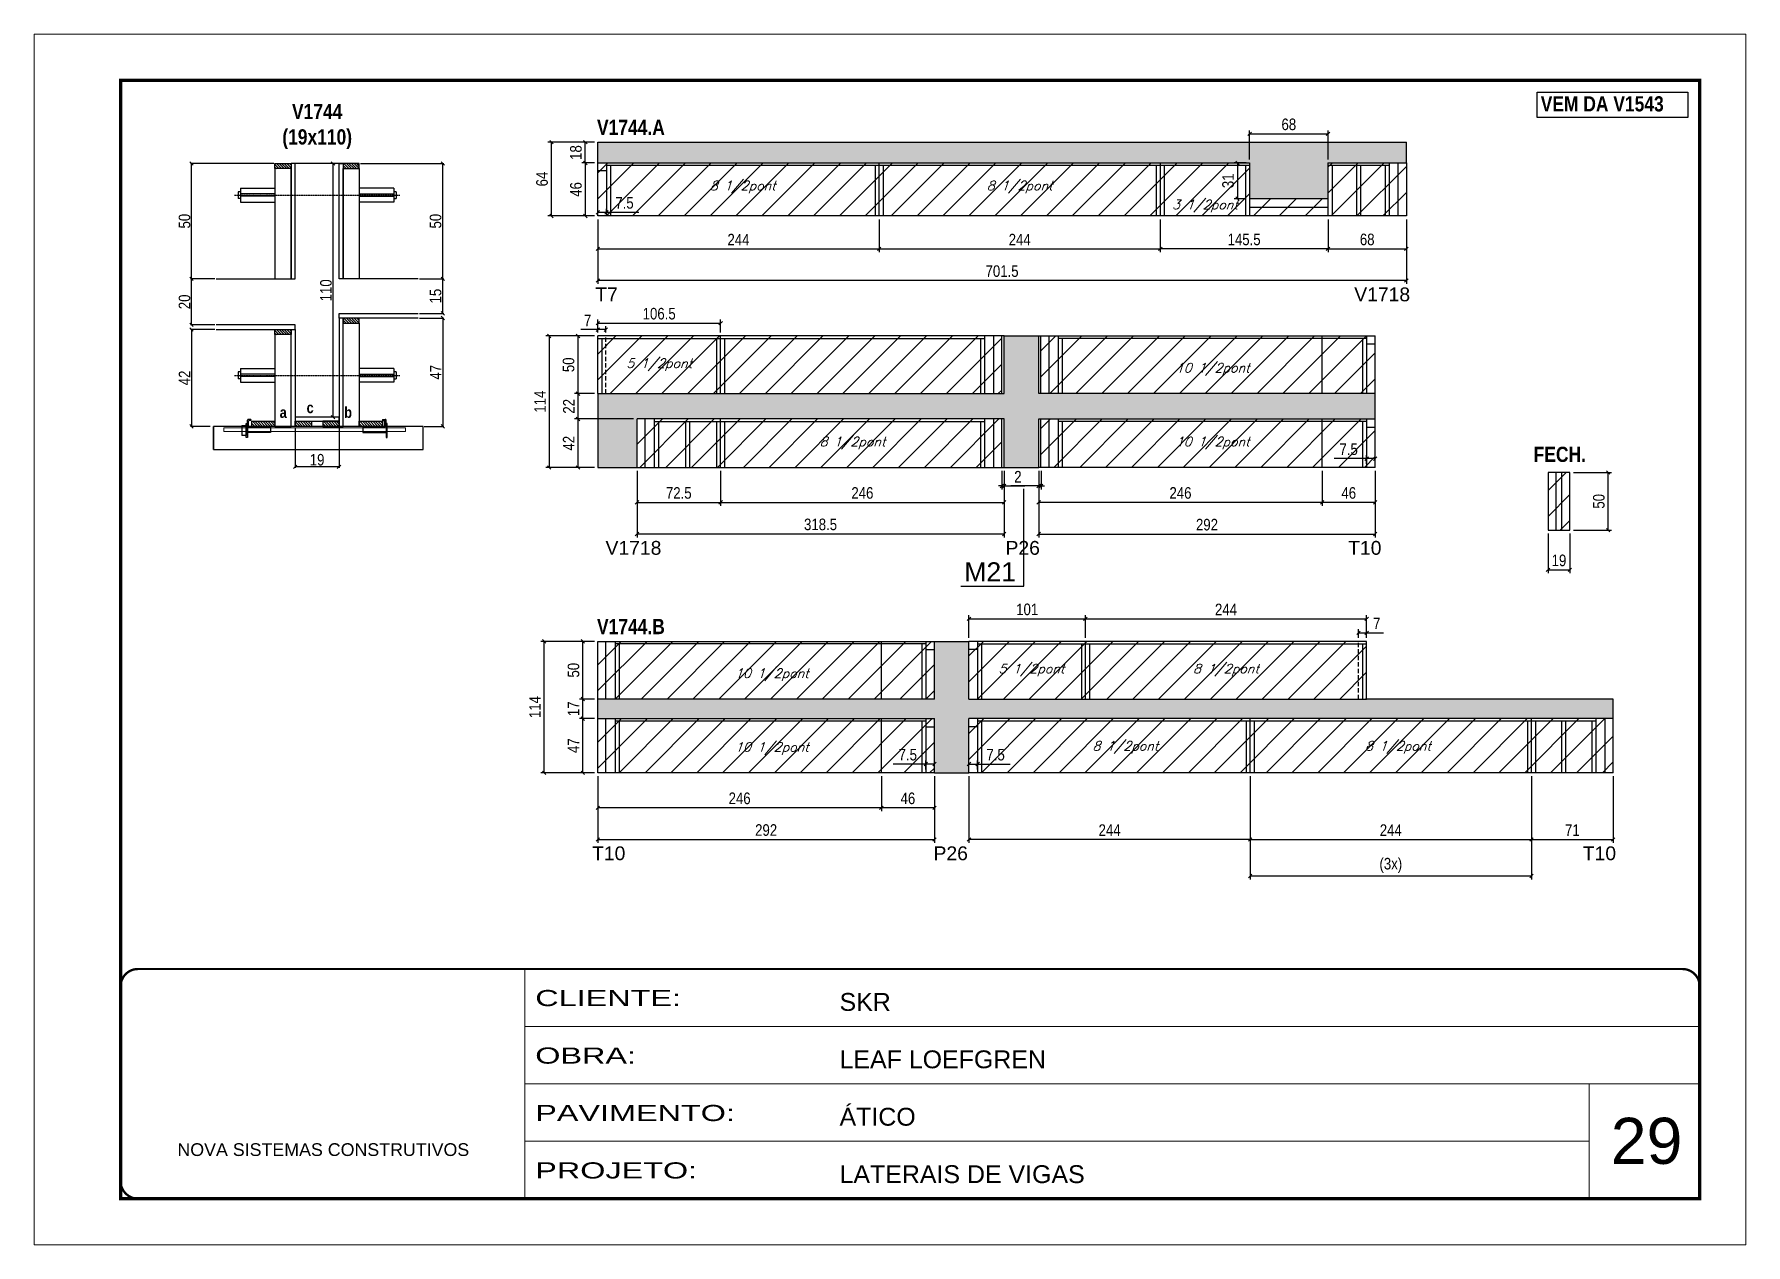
# Model space of a CAD drawing. Extents: x 3309 to 10008, y -2522 to 14608.
# Drawn here: x 3309 to 4794, y 5518 to 6568 of the extents above; entities that cross this region are included whole.
import ezdxf

# ---------------------------------------------------------------- set-up
doc = ezdxf.new("R2010")
doc.units = 0
for name, pattern in [('CONTINUO', [0]), ('DASHED', [0.75, 0.5, -0.25]), ('HIDDEN', [0.375, 0.25, -0.125])]:
    doc.linetypes.add(name, pattern=pattern)
for name, color, linetype in [('5', 5, 'Continuous'), ('barrote', 251, 'Continuous'), ('COTA', 241, 'Continuous'), ('detalhes', 4, 'Continuous'), ('NOMENCLATURA', 7, 'Continuous'), ('Painéis', 200, 'Continuous'), ('presilha', 1, 'Continuous'), ('SARR_2.2x10', 60, 'Continuous'), ('SARR_2.2x7', 40, 'Continuous'), ('SARR_3.5x7', 81, 'Continuous'), ('SARR_EDITAR', 141, 'Continuous'), ('TENSOR', 3, 'Continuous'), ('texto', 7, 'Continuous')]:
    doc.layers.add(name, color=color, linetype=linetype)
for name, color, linetype, lineweight in [('CARIMBO', 255, 'Continuous', 9), ('CONCRETO', 251, 'Continuous', 25), ('Folhas', 255, 'Continuous', 9), ('Hachura', 251, 'Continuous', 9), ('SARRAFO DE PRESSAO', 251, 'DASHED', 9), ('SCO-___-LAJ', 2, 'Continuous', 0)]:
    doc.layers.add(name, color=color, linetype=linetype, lineweight=lineweight)
doc.styles.add('ARIAL', font='arial.ttf')
doc.styles.add('COTA TECNICA', font='techl___.ttf', dxfattribs={"height": 10})
doc.styles.add('COTA TECNICA 2X', font='techl___.ttf', dxfattribs={"height": 10})
doc.styles.add('Romans', font='romans.shx')
doc.styles.get("Standard").update_dxf_attribs({"font": 'arial.ttf'})
doc.styles.add('TECNICA', font='techb___.ttf', dxfattribs={"height": 10})
doc.styles.add('Tecnologia', font='')
doc.styles.get('Tecnologia').set_extended_font_data('Forgotten Futurist')
doc.dimstyles.new('PAINEL', dxfattribs={"dimtxt": 10, "dimasz": 3, "dimexe": 3, "dimexo": 3, "dimgap": 3, "dimtad": 1, "dimdec": 1, "dimzin": 12, "dimdsep": 46, "dimtxsty": 'COTA TECNICA', "dimblk1": 'OBLIQUE', "dimblk2": 'OBLIQUE', "dimsah": 1, "dimcen": 0.9, "dimclrd": 4, "dimclre": 4, "dimclrt": 240, "dimadec": 1, "dimazin": 3, "dimtfac": 1, "dimtdec": 1, "dimtmove": 0, "dimatfit": 3, "dimfxl": 1, "dimtolj": 1, "dimtzin": 12, "dimarcsym": 0})
doc.dimstyles.new('SECAO', dxfattribs={"dimscale": 0.333333, "dimtxt": 5, "dimasz": 9, "dimexe": 3, "dimexo": 3, "dimgap": 3, "dimtad": 1, "dimdec": 1, "dimlfac": 0.5, "dimzin": 12, "dimdsep": 46, "dimtxsty": 'COTA TECNICA 2X', "dimblk1": 'OBLIQUE', "dimblk2": 'OBLIQUE', "dimsah": 1, "dimcen": 0.9, "dimclrd": 4, "dimclre": 4, "dimclrt": 240, "dimadec": 1, "dimazin": 3, "dimtfac": 1, "dimtdec": 1, "dimtmove": 0, "dimatfit": 3, "dimfxl": 1, "dimtolj": 1, "dimtzin": 12, "dimarcsym": 0})
pattern_1 = [(135, (36771.376, -117284.4845), (-1.122532015, -1.122532015), [])]
pattern_2 = [(135, (36685.776, -117060.8845), (-1.122532015, -1.122532015), [])]

msp = doc.modelspace()

# ---------------------------------------------------------------- texts
at = {"layer": '5', "linetype": 'Continuous'}
for s, rotation, p in [('T7', 359.99996, (3796.14, 6336.18)), ('V1718', 359.99996, (4454.68, 6336.18)), ('V1718', 359.99996, (3805.05, 6116.32, 0)), ('P26', 359.99996, (4152.1, 6116.32, 0)), ('T10', 359.99996, (4449.39, 6116.32, 0)), ('T10', 0.00004, (3793.38, 5851.4, 0)), ('P26', 0.00004, (4089.64, 5851.4, 0)), ('T10', 0.00004, (4652.96, 5851.4, 0))]:
    msp.add_text(s, height=12, rotation=rotation, dxfattribs=at).set_placement(p)
at = {"layer": 'CARIMBO', "style": 'ARIAL'}
msp.add_text('29', height=40, dxfattribs=at).set_placement((4677.23, 5587.98))
at = {"layer": 'detalhes', "style": 'TECNICA'}
for s, p in [('a', (3522.36, 6235.05)), ('c', (3545.71, 6239.16)), ('b', (3578.34, 6235.04))]:
    msp.add_text(s, height=9.6, dxfattribs=at).set_placement(p)
at = {"layer": 'NOMENCLATURA', "style": 'TECNICA'}
for s, p in [('VEM DA V1543', (4616.46, 6500.88)), ('V1744.A', (3797.66, 6480.46, 0)), ('FECH.', (4610.34, 6196.84, 0)), ('V1744.B', (3797.66, 6047.46, 0))]:
    msp.add_text(s, height=13.2, dxfattribs=at).set_placement(p)
at = {"layer": 'NOMENCLATURA', "linetype": 'Continuous'}
msp.add_text('M21', height=16.5, dxfattribs=at).set_placement((4116.34, 6093.28))
at = {"layer": 'NOMENCLATURA', "insert": (3554.87, 6507.38), "char_height": 13.2, "attachment_point": 2, "style": 'TECNICA'}
msp.add_mtext_dynamic_manual_height_columns('V1744\\P(19x110)', width=300.2766, gutter_width=1, heights=[0], dxfattribs=at)
at = {"layer": 'texto', "color": 2, "char_height": 8, "attachment_point": 5, "style": 'Romans'}
for s, insert in [('{\\Q19;\\C256;8 1/2pont}', (3924.13, 6435.22, 0)), ('{\\Q19;\\C256;8 1/2pont}', (4164.38, 6435.22, 0)), ('{\\Q19;\\C256;3 1/2pont}', (4325.13, 6418.75, 0)), ('{\\Q19;\\C256;5 1/2pont}', (3851.63, 6281.15, 0)), ('{\\Q19;\\C256;10 1/2pont}', (4331.88, 6277.15, 0)), ('{\\Q19;\\C256;8 1/2pont}', (4019.38, 6213.15, 0)), ('{\\Q19;\\C256;10 1/2pont}', (4331.88, 6213.15, 0)), ('{\\Q19;\\C256;10 1/2pont}', (3949.38, 6012.22, 0)), ('{\\Q19;\\C256;5 1/2pont}', (4174.63, 6016.22, 0)), ('{\\Q19;\\C256;8 1/2pont}', (4343.38, 6016.22, 0)), ('{\\Q19;\\C256;10 1/2pont}', (3949.38, 5948.22, 0)), ('{\\Q19;\\C256;8 1/2pont}', (4256.13, 5949.22, 0)), ('{\\Q19;\\C256;8 1/2pont}', (4492.63, 5949.22, 0))]:
    msp.add_mtext(s, dxfattribs=dict(at, insert=insert))

# ---------------------------------------------------------------- blocks, each defined once
blk = doc.blocks.new('9999999999')
at = {"color": 30, "linetype": 'CONTINUO'}
for p, q in [((98564.6, 34230.2), (98564.6, 34429.4)), ((98564.6, 34379.6), (99584, 34379.6)), ((98564.6, 34329.8), (99488, 34329.8)), ((99584, 34329.8), (99488, 34329.8)), ((99488, 34329.8), (99488, 34230.2)), ((98564.6, 34280), (99488, 34280))]:
    blk.add_line(p, q, dxfattribs=at)
at = {"color": 30, "linetype": 'CONTINUO', "const_width": 2}
blk.add_lwpolyline([(99584, 34230.2), (99584, 34414.4, 0.414214), (99569, 34429.4), (98229, 34429.4, 0.414214), (98214, 34414.4), (98214, 34245.2, 0.414214), (98229, 34230.2), (99584, 34230.2)], format="xyb", dxfattribs=at)
at = {"layer": 'Folhas'}
blk.add_lwpolyline([(98139, 34190.2), (99624, 34190.2), (99624, 35240.2), (98139, 35240.2)], close=True, dxfattribs=at)
at = {"layer": 'Folhas', "color": 30, "const_width": 3}
blk.add_lwpolyline([(98214, 34230.2), (99584, 34230.2), (99584, 35200.2), (98214, 35200.2)], close=True, dxfattribs=at)
at = {"color": 7, "linetype": 'Continuous', "ltscale": 5, "style": 'ARIAL'}
for s, height, p in [('SKR', 15.48, (98837.7, 34393.1)), ('LEAF LOEFGREN', 15.483, (98837.7, 34343.3)), ('ÁTICO', 15.48, (98837.7, 34293.5)), ('NOVA SISTEMAS CONSTRUTIVOS', 11.059, (98263.2, 34267.2)), ('LATERAIS DE VIGAS', 15.483, (98837.7, 34243.7))]:
    blk.add_text(s, height=height, dxfattribs=at).set_placement(p)
at = {"layer": 'Folhas', "color": 7, "style": 'Tecnologia', "width": 1.5}
for s, p in [('CLIENTE:', (98573.7, 34397.2)), ('OBRA:', (98573.7, 34347.3)), ('PAVIMENTO:', (98573.7, 34297.5)), ('PROJETO:', (98573.7, 34247.7))]:
    blk.add_text(s, height=14, dxfattribs=at).set_placement(p)
blk = doc.blocks.new('_Oblique')
at = {"color": 0, "linetype": 'ByBlock', "lineweight": -2}
blk.add_line((-0.5, -0.5), (0.5, 0.5), dxfattribs=at)
blk = doc.blocks.new('*D3545')
at = {"layer": 'COTA', "color": 4, "lineweight": -2, "transparency": 16777216}
for p, q in [((3535.8, 6226.7), (3535.8, 6191.6)), ((3573.8, 6226.7), (3573.8, 6191.6)), ((3573.8, 6192.6), (3535.8, 6192.6))]:
    blk.add_line(p, q, dxfattribs=at)
at = {"layer": 'Defpoints', "color": 0, "transparency": 16777216}
for p in [(3535.8, 6227.7), (3573.8, 6227.7), (3535.8, 6192.6)]:
    blk.add_point(p, dxfattribs=at)
at = {"layer": 'COTA', "color": 4, "lineweight": -2, "transparency": 16777216, "xscale": 3, "yscale": 3, "zscale": 3, "rotation": 180}
blk.add_blockref('_Oblique', (3535.8, 6192.6), dxfattribs=at)
at = {"layer": 'COTA', "color": 4, "lineweight": -2, "transparency": 16777216, "xscale": 3, "yscale": 3, "zscale": 3}
blk.add_blockref('_Oblique', (3573.8, 6192.6), dxfattribs=at)
at = {"layer": 'COTA', "color": 240, "transparency": 16777216, "insert": (3554.8, 6198.7), "char_height": 10, "attachment_point": 5, "style": 'COTA TECNICA 2X'}
blk.add_mtext('\\A1;19', dxfattribs=at)
blk = doc.blocks.new('PRESILHA METÁLICA 1')
at = {"layer": 'presilha'}
for p, q in [((0, 13), (6, 13)), ((0, 13), (0, 0)), ((6, 0), (0, 0)), ((6, 15.5), (7.5, 15.5)), ((6, -2.5), (6, 15.5)), ((6, 13), (6, 0)), ((7.5, 10.6), (7.5, 19.9)), ((7.5, 15.5), (7.5, -2.5)), ((37.5, 4.1), (7.5, 4.1)), ((12, 21), (8.6, 21)), ((9, 11.6), (9, 18.9)), ((12, 19.5), (9.6, 19.5)), ((37.5, 11), (9.6, 11)), ((12, 21), (12, 19.5)), ((37.5, 11), (37.5, 4.1)), ((7.5, -2.5), (6, -2.5))]:
    blk.add_line(p, q, dxfattribs=at)
for centre, radius, start, end in [((8.6, 19.9), 1.14, 90, 180), ((9.6, 18.9), 0.57, 90, 180), ((9.6, 11.6), 0.57, 180, 270)]:
    blk.add_arc(centre, radius, start, end, dxfattribs=at)
blk = doc.blocks.new('PRESILHA METÁLICA 2')
at = {"layer": 'presilha'}
for p, q in [((-5.2, 23.5), (-5.2, 22)), ((-5.2, 23.5), (-1.9, 23.5)), ((-0.8, 14.6), (-0.8, 22.4)), ((-30.8, 13.5), (-30.8, 6.6)), ((-30.8, 13.5), (-2.8, 13.5)), ((-30.8, 6.6), (-0.8, 6.6)), ((-5.2, 22), (-2.8, 22)), ((-2.2, 14.1), (-2.2, 21.4)), ((0.8, 18), (-0.8, 18)), ((-0.8, 18), (-0.8, 0)), ((-0.8, 0), (0.8, 0)), ((0.8, 0), (0.8, 18))]:
    blk.add_line(p, q, dxfattribs=at)
for centre, radius, start, end in [((-1.9, 22.4), 1.14, 0, 90), ((-2.8, 21.4), 0.57, 0, 90), ((-2.8, 14.1), 0.57, 270, 0)]:
    blk.add_arc(centre, radius, start, end, dxfattribs=at)
blk = doc.blocks.new('*D3546')
at = {"layer": 'COTA', "color": 4, "lineweight": -2, "transparency": 16777216}
for p, q in [((3643.5, 6321.7), (3664.8, 6321.7)), ((3663.8, 6321.7), (3663.8, 6227.7)), ((3647.7, 6227.7), (3664.8, 6227.7))]:
    blk.add_line(p, q, dxfattribs=at)
at = {"layer": 'Defpoints', "color": 0, "transparency": 16777216}
for p in [(3642.5, 6321.7), (3646.7, 6227.7), (3663.8, 6227.7)]:
    blk.add_point(p, dxfattribs=at)
at = {"layer": 'COTA', "color": 4, "lineweight": -2, "transparency": 16777216, "xscale": 3, "yscale": 3, "zscale": 3}
for p, rotation in [((3663.8, 6321.7), 90), ((3663.8, 6227.7), 270)]:
    blk.add_blockref('_Oblique', p, dxfattribs=dict(at, rotation=rotation))
at = {"layer": 'COTA', "color": 240, "transparency": 16777216, "insert": (3657.7, 6274.7), "char_height": 10, "attachment_point": 5, "rotation": 90, "style": 'COTA TECNICA 2X'}
blk.add_mtext('\\A1;47', dxfattribs=at)
blk = doc.blocks.new('*D3547')
at = {"layer": 'COTA', "color": 4, "lineweight": -2, "transparency": 16777216}
for p, q in [((3572.8, 6455.7), (3567.6, 6455.7)), ((3568.6, 6235.7), (3568.6, 6455.7)), ((3572.8, 6235.7), (3567.6, 6235.7))]:
    blk.add_line(p, q, dxfattribs=at)
at = {"layer": 'Defpoints', "color": 0, "transparency": 16777216}
for p in [(3568.6, 6455.7), (3573.8, 6455.7), (3573.8, 6235.7)]:
    blk.add_point(p, dxfattribs=at)
at = {"layer": 'COTA', "color": 4, "lineweight": -2, "transparency": 16777216, "xscale": 3, "yscale": 3, "zscale": 3}
for p, rotation in [((3568.6, 6455.7), 90), ((3568.6, 6235.7), 270)]:
    blk.add_blockref('_Oblique', p, dxfattribs=dict(at, rotation=rotation))
at = {"layer": 'COTA', "color": 240, "transparency": 16777216, "insert": (3562.5, 6345.7), "char_height": 10, "attachment_point": 5, "rotation": 90, "style": 'COTA TECNICA 2X'}
blk.add_mtext('\\A1;110', dxfattribs=at)
blk = doc.blocks.new('*D3548')
at = {"layer": 'COTA', "color": 4, "lineweight": -2, "transparency": 16777216}
for p, q in [((3643.5, 6355.7), (3664.8, 6355.7)), ((3663.8, 6325.7), (3663.8, 6355.7)), ((3643.5, 6325.7), (3664.8, 6325.7))]:
    blk.add_line(p, q, dxfattribs=at)
at = {"layer": 'Defpoints', "color": 0, "transparency": 16777216}
for p in [(3642.5, 6355.7), (3663.8, 6355.7), (3642.5, 6325.7)]:
    blk.add_point(p, dxfattribs=at)
at = {"layer": 'COTA', "color": 4, "lineweight": -2, "transparency": 16777216, "xscale": 3, "yscale": 3, "zscale": 3}
for p, rotation in [((3663.8, 6355.7), 90), ((3663.8, 6325.7), 270)]:
    blk.add_blockref('_Oblique', p, dxfattribs=dict(at, rotation=rotation))
at = {"layer": 'COTA', "color": 240, "transparency": 16777216, "insert": (3657.6, 6340.7), "char_height": 10, "attachment_point": 5, "rotation": 90, "style": 'COTA TECNICA 2X'}
blk.add_mtext('\\A1;15', dxfattribs=at)
blk = doc.blocks.new('*D3572')
at = {"layer": 'COTA', "color": 4, "lineweight": -2, "transparency": 16777216}
for p, q in [((3592.4, 6455.7), (3664.8, 6455.7)), ((3663.8, 6355.7), (3663.8, 6455.7)), ((3643.5, 6355.7), (3664.8, 6355.7))]:
    blk.add_line(p, q, dxfattribs=at)
at = {"layer": 'Defpoints', "color": 0, "transparency": 16777216}
for p in [(3591.4, 6455.7), (3663.8, 6455.7), (3642.5, 6355.7)]:
    blk.add_point(p, dxfattribs=at)
at = {"layer": 'COTA', "color": 4, "lineweight": -2, "transparency": 16777216, "xscale": 3, "yscale": 3, "zscale": 3}
for p, rotation in [((3663.8, 6455.7), 90), ((3663.8, 6355.7), 270)]:
    blk.add_blockref('_Oblique', p, dxfattribs=dict(at, rotation=rotation))
at = {"layer": 'COTA', "color": 240, "transparency": 16777216, "insert": (3657.6, 6405.7), "char_height": 10, "attachment_point": 5, "rotation": 90, "style": 'COTA TECNICA 2X'}
blk.add_mtext('\\A1;50', dxfattribs=at)
blk = doc.blocks.new('*D3549')
at = {"layer": 'COTA', "color": 4, "lineweight": -2, "transparency": 16777216}
for p, q in [((3466.1, 6311.7), (3444.9, 6311.7)), ((3445.9, 6311.7), (3445.9, 6227.7)), ((3462, 6227.7), (3444.9, 6227.7))]:
    blk.add_line(p, q, dxfattribs=at)
at = {"layer": 'Defpoints', "color": 0, "transparency": 16777216}
for p in [(3467.1, 6311.7), (3445.9, 6227.7), (3463, 6227.7)]:
    blk.add_point(p, dxfattribs=at)
at = {"layer": 'COTA', "color": 4, "lineweight": -2, "transparency": 16777216, "xscale": 3, "yscale": 3, "zscale": 3}
for p, rotation in [((3445.9, 6311.7), 90), ((3445.9, 6227.7), 270)]:
    blk.add_blockref('_Oblique', p, dxfattribs=dict(at, rotation=rotation))
at = {"layer": 'COTA', "color": 240, "transparency": 16777216, "insert": (3439.8, 6269.7), "char_height": 10, "attachment_point": 5, "rotation": 90, "style": 'COTA TECNICA 2X'}
blk.add_mtext('\\A1;42', dxfattribs=at)
blk = doc.blocks.new('*D3550')
at = {"layer": 'COTA', "color": 4, "lineweight": -2, "transparency": 16777216}
for p, q in [((3466.1, 6355.7), (3444.9, 6355.7)), ((3445.9, 6315.7), (3445.9, 6355.7)), ((3466.1, 6315.7), (3444.9, 6315.7))]:
    blk.add_line(p, q, dxfattribs=at)
at = {"layer": 'Defpoints', "color": 0, "transparency": 16777216}
for p in [(3445.9, 6355.7), (3467.1, 6355.7), (3467.1, 6315.7)]:
    blk.add_point(p, dxfattribs=at)
at = {"layer": 'COTA', "color": 4, "lineweight": -2, "transparency": 16777216, "xscale": 3, "yscale": 3, "zscale": 3}
for p, rotation in [((3445.9, 6355.7), 90), ((3445.9, 6315.7), 270)]:
    blk.add_blockref('_Oblique', p, dxfattribs=dict(at, rotation=rotation))
at = {"layer": 'COTA', "color": 240, "transparency": 16777216, "insert": (3439.8, 6335.7), "char_height": 10, "attachment_point": 5, "rotation": 90, "style": 'COTA TECNICA 2X'}
blk.add_mtext('\\A1;20', dxfattribs=at)
blk = doc.blocks.new('*D3551')
at = {"layer": 'COTA', "color": 4, "lineweight": -2, "transparency": 16777216}
for p, q in [((3517.2, 6455.7), (3444.9, 6455.7)), ((3445.9, 6355.7), (3445.9, 6455.7)), ((3466.1, 6355.7), (3444.9, 6355.7))]:
    blk.add_line(p, q, dxfattribs=at)
at = {"layer": 'Defpoints', "color": 0, "transparency": 16777216}
for p in [(3445.9, 6455.7), (3518.2, 6455.7), (3467.1, 6355.7)]:
    blk.add_point(p, dxfattribs=at)
at = {"layer": 'COTA', "color": 4, "lineweight": -2, "transparency": 16777216, "xscale": 3, "yscale": 3, "zscale": 3}
for p, rotation in [((3445.9, 6455.7), 90), ((3445.9, 6355.7), 270)]:
    blk.add_blockref('_Oblique', p, dxfattribs=dict(at, rotation=rotation))
at = {"layer": 'COTA', "color": 240, "transparency": 16777216, "insert": (3439.8, 6405.7), "char_height": 10, "attachment_point": 5, "rotation": 90, "style": 'COTA TECNICA 2X'}
blk.add_mtext('\\A1;50', dxfattribs=at)
blk = doc.blocks.new('*D3573')
at = {"layer": 'COTA', "color": 4, "lineweight": -2, "transparency": 16777216}
for p, q in [((3798.4, 6407.2), (3798.4, 6351.2)), ((4499.9, 6407.2), (4499.9, 6351.2)), ((4499.9, 6354.2), (3798.4, 6354.2))]:
    blk.add_line(p, q, dxfattribs=at)
at = {"layer": 'Defpoints', "color": 0, "transparency": 16777216}
for p in [(3798.4, 6410.2), (4499.9, 6410.2), (3798.4, 6354.2)]:
    blk.add_point(p, dxfattribs=at)
at = {"layer": 'COTA', "color": 4, "lineweight": -2, "transparency": 16777216, "xscale": 3, "yscale": 3, "zscale": 3, "rotation": 180}
blk.add_blockref('_Oblique', (3798.4, 6354.2), dxfattribs=at)
at = {"layer": 'COTA', "color": 4, "lineweight": -2, "transparency": 16777216, "xscale": 3, "yscale": 3, "zscale": 3}
blk.add_blockref('_Oblique', (4499.9, 6354.2), dxfattribs=at)
at = {"layer": 'COTA', "color": 240, "transparency": 16777216, "insert": (4149.1, 6362.3), "char_height": 10, "attachment_point": 5, "style": 'COTA TECNICA'}
blk.add_mtext('\\A1;701.5', dxfattribs=at)
blk = doc.blocks.new('*D3556')
at = {"layer": 'COTA', "color": 4, "lineweight": -2, "transparency": 16777216}
for p, q in [((4286.4, 6407.2), (4286.4, 6378.7)), ((4431.9, 6407.2), (4431.9, 6378.7)), ((4431.9, 6381.7), (4286.4, 6381.7))]:
    blk.add_line(p, q, dxfattribs=at)
at = {"layer": 'Defpoints', "color": 0, "transparency": 16777216}
for p in [(4286.4, 6410.2), (4431.9, 6410.2), (4286.4, 6381.7)]:
    blk.add_point(p, dxfattribs=at)
at = {"layer": 'COTA', "color": 4, "lineweight": -2, "transparency": 16777216, "xscale": 3, "yscale": 3, "zscale": 3, "rotation": 180}
blk.add_blockref('_Oblique', (4286.4, 6381.7), dxfattribs=at)
at = {"layer": 'COTA', "color": 4, "lineweight": -2, "transparency": 16777216, "xscale": 3, "yscale": 3, "zscale": 3}
blk.add_blockref('_Oblique', (4431.9, 6381.7), dxfattribs=at)
at = {"layer": 'COTA', "color": 240, "transparency": 16777216, "insert": (4359.1, 6389.8), "char_height": 10, "attachment_point": 5, "style": 'COTA TECNICA'}
blk.add_mtext('\\A1;145.5', dxfattribs=at)
blk = doc.blocks.new('*D3557')
at = {"layer": 'COTA', "color": 4, "lineweight": -2, "transparency": 16777216}
for p, q in [((3798.4, 6413.2), (3798.4, 6416.4)), ((3805.9, 6413.2), (3805.9, 6416.4)), ((3798.4, 6413.4), (3805.9, 6413.4)), ((3805.9, 6413.4), (3834, 6413.4))]:
    blk.add_line(p, q, dxfattribs=at)
at = {"layer": 'Defpoints', "color": 0, "transparency": 16777216}
for p in [(3798.4, 6410.2), (3805.9, 6413.4), (3805.9, 6410.2)]:
    blk.add_point(p, dxfattribs=at)
at = {"layer": 'COTA', "color": 4, "lineweight": -2, "transparency": 16777216, "xscale": 3, "yscale": 3, "zscale": 3, "rotation": 180}
blk.add_blockref('_Oblique', (3798.4, 6413.4), dxfattribs=at)
at = {"layer": 'COTA', "color": 4, "lineweight": -2, "transparency": 16777216, "xscale": 3, "yscale": 3, "zscale": 3}
blk.add_blockref('_Oblique', (3805.9, 6413.4), dxfattribs=at)
at = {"layer": 'COTA', "color": 240, "transparency": 16777216, "insert": (3821.5, 6421.5), "char_height": 10, "attachment_point": 5, "style": 'COTA TECNICA'}
blk.add_mtext('\\A1;7.5', dxfattribs=at)
blk = doc.blocks.new('*D3558')
at = {"layer": 'COTA', "color": 4, "lineweight": -2, "transparency": 16777216}
for p, q in [((3798.4, 6407.2), (3798.4, 6378.7)), ((4042.4, 6407.2), (4042.4, 6378.7)), ((3798.4, 6381.7), (4042.4, 6381.7))]:
    blk.add_line(p, q, dxfattribs=at)
at = {"layer": 'Defpoints', "color": 0, "transparency": 16777216}
for p in [(3798.4, 6410.2, 0), (4042.4, 6410.2, 0), (4042.4, 6381.7)]:
    blk.add_point(p, dxfattribs=at)
at = {"layer": 'COTA', "color": 4, "lineweight": -2, "transparency": 16777216, "xscale": 3, "yscale": 3, "zscale": 3, "rotation": 180}
blk.add_blockref('_Oblique', (3798.4, 6381.7), dxfattribs=at)
at = {"layer": 'COTA', "color": 4, "lineweight": -2, "transparency": 16777216, "xscale": 3, "yscale": 3, "zscale": 3}
blk.add_blockref('_Oblique', (4042.4, 6381.7), dxfattribs=at)
at = {"layer": 'COTA', "color": 240, "transparency": 16777216, "insert": (3920.4, 6389.7), "char_height": 10, "attachment_point": 5, "style": 'COTA TECNICA'}
blk.add_mtext('\\A1;244', dxfattribs=at)
blk = doc.blocks.new('*D3559')
at = {"layer": 'COTA', "color": 4, "lineweight": -2, "transparency": 16777216}
for p, q in [((4042.4, 6407.2), (4042.4, 6378.7)), ((4286.4, 6407.2), (4286.4, 6378.7)), ((4042.4, 6381.7), (4286.4, 6381.7))]:
    blk.add_line(p, q, dxfattribs=at)
at = {"layer": 'Defpoints', "color": 0, "transparency": 16777216}
for p in [(4042.4, 6410.2, 0), (4286.4, 6410.2, 0), (4286.4, 6381.7)]:
    blk.add_point(p, dxfattribs=at)
at = {"layer": 'COTA', "color": 4, "lineweight": -2, "transparency": 16777216, "xscale": 3, "yscale": 3, "zscale": 3, "rotation": 180}
blk.add_blockref('_Oblique', (4042.4, 6381.7), dxfattribs=at)
at = {"layer": 'COTA', "color": 4, "lineweight": -2, "transparency": 16777216, "xscale": 3, "yscale": 3, "zscale": 3}
blk.add_blockref('_Oblique', (4286.4, 6381.7), dxfattribs=at)
at = {"layer": 'COTA', "color": 240, "transparency": 16777216, "insert": (4164.4, 6389.7), "char_height": 10, "attachment_point": 5, "style": 'COTA TECNICA'}
blk.add_mtext('\\A1;244', dxfattribs=at)
blk = doc.blocks.new('*D3560')
at = {"layer": 'COTA', "color": 4, "lineweight": -2, "transparency": 16777216}
for p, q in [((4431.9, 6407.2), (4431.9, 6378.7)), ((4499.9, 6407.2), (4499.9, 6378.7)), ((4431.9, 6381.7), (4499.9, 6381.7))]:
    blk.add_line(p, q, dxfattribs=at)
at = {"layer": 'Defpoints', "color": 0, "transparency": 16777216}
for p in [(4431.9, 6410.2, 0), (4499.9, 6410.2, 0), (4499.9, 6381.7)]:
    blk.add_point(p, dxfattribs=at)
at = {"layer": 'COTA', "color": 4, "lineweight": -2, "transparency": 16777216, "xscale": 3, "yscale": 3, "zscale": 3, "rotation": 180}
blk.add_blockref('_Oblique', (4431.9, 6381.7), dxfattribs=at)
at = {"layer": 'COTA', "color": 4, "lineweight": -2, "transparency": 16777216, "xscale": 3, "yscale": 3, "zscale": 3}
blk.add_blockref('_Oblique', (4499.9, 6381.7), dxfattribs=at)
at = {"layer": 'COTA', "color": 240, "transparency": 16777216, "insert": (4465.9, 6389.8), "char_height": 10, "attachment_point": 5, "style": 'COTA TECNICA'}
blk.add_mtext('\\A1;68', dxfattribs=at)
blk = doc.blocks.new('*D3561')
at = {"layer": 'COTA', "color": 4, "lineweight": -2, "transparency": 16777216}
for p, q in [((4363.9, 6459.2), (4363.9, 6484.4)), ((4363.9, 6481.4), (4431.9, 6481.4)), ((4431.9, 6459.2), (4431.9, 6484.4))]:
    blk.add_line(p, q, dxfattribs=at)
at = {"layer": 'Defpoints', "color": 0, "transparency": 16777216}
for p in [(4431.9, 6481.4), (4363.9, 6456.2, 0), (4431.9, 6456.2, 0)]:
    blk.add_point(p, dxfattribs=at)
at = {"layer": 'COTA', "color": 4, "lineweight": -2, "transparency": 16777216, "xscale": 3, "yscale": 3, "zscale": 3, "rotation": 180}
blk.add_blockref('_Oblique', (4363.9, 6481.4), dxfattribs=at)
at = {"layer": 'COTA', "color": 4, "lineweight": -2, "transparency": 16777216, "xscale": 3, "yscale": 3, "zscale": 3}
blk.add_blockref('_Oblique', (4431.9, 6481.4), dxfattribs=at)
at = {"layer": 'COTA', "color": 240, "transparency": 16777216, "insert": (4397.9, 6489.6), "char_height": 10, "attachment_point": 5, "style": 'COTA TECNICA'}
blk.add_mtext('\\A1;68', dxfattribs=at)
blk = doc.blocks.new('*D3562')
at = {"layer": 'COTA', "color": 4, "lineweight": -2, "transparency": 16777216}
for p, q in [((4360.9, 6456.2), (4350.4, 6456.2)), ((4353.4, 6456.2), (4353.4, 6425.2)), ((4360.9, 6425.2), (4350.4, 6425.2))]:
    blk.add_line(p, q, dxfattribs=at)
at = {"layer": 'Defpoints', "color": 0, "transparency": 16777216}
for p in [(4363.9, 6456.2, 0), (4353.4, 6425.2), (4363.9, 6425.2, 0)]:
    blk.add_point(p, dxfattribs=at)
at = {"layer": 'COTA', "color": 4, "lineweight": -2, "transparency": 16777216, "xscale": 3, "yscale": 3, "zscale": 3}
for p, rotation in [((4353.4, 6456.2), 90), ((4353.4, 6425.2), 270)]:
    blk.add_blockref('_Oblique', p, dxfattribs=dict(at, rotation=rotation))
at = {"layer": 'COTA', "color": 240, "transparency": 16777216, "insert": (4345.2, 6440.7), "char_height": 10, "attachment_point": 5, "rotation": 90, "style": 'COTA TECNICA'}
blk.add_mtext('\\A1;31', dxfattribs=at)
blk = doc.blocks.new('*D3563')
at = {"layer": 'COTA', "color": 4, "lineweight": -2, "transparency": 16777216}
for p, q in [((3795.4, 6456.2), (3784.5, 6456.2)), ((3787.5, 6456.2), (3787.5, 6410.2)), ((3795.4, 6410.2), (3784.5, 6410.2))]:
    blk.add_line(p, q, dxfattribs=at)
at = {"layer": 'Defpoints', "color": 0, "transparency": 16777216}
for p in [(3798.4, 6456.2, 0), (3787.5, 6410.2), (3798.4, 6410.2, 0)]:
    blk.add_point(p, dxfattribs=at)
at = {"layer": 'COTA', "color": 4, "lineweight": -2, "transparency": 16777216, "xscale": 3, "yscale": 3, "zscale": 3}
for p, rotation in [((3787.5, 6456.2), 90), ((3787.5, 6410.2), 270)]:
    blk.add_blockref('_Oblique', p, dxfattribs=dict(at, rotation=rotation))
at = {"layer": 'COTA', "color": 240, "transparency": 16777216, "insert": (3779.4, 6433.2), "char_height": 10, "attachment_point": 5, "rotation": 90, "style": 'COTA TECNICA'}
blk.add_mtext('\\A1;46', dxfattribs=at)
blk = doc.blocks.new('*D3564')
at = {"layer": 'COTA', "color": 4, "lineweight": -2, "transparency": 16777216}
for p, q in [((3795.4, 6474.2), (3784.5, 6474.2)), ((3787.5, 6456.2), (3787.5, 6474.2)), ((3795.4, 6456.2), (3784.5, 6456.2))]:
    blk.add_line(p, q, dxfattribs=at)
at = {"layer": 'Defpoints', "color": 0, "transparency": 16777216}
for p in [(3787.5, 6474.2), (3798.4, 6474.2, 0), (3798.4, 6456.2, 0)]:
    blk.add_point(p, dxfattribs=at)
at = {"layer": 'COTA', "color": 4, "lineweight": -2, "transparency": 16777216, "xscale": 3, "yscale": 3, "zscale": 3}
for p, rotation in [((3787.5, 6474.2), 90), ((3787.5, 6456.2), 270)]:
    blk.add_blockref('_Oblique', p, dxfattribs=dict(at, rotation=rotation))
at = {"layer": 'COTA', "color": 240, "transparency": 16777216, "insert": (3779.4, 6465.2), "char_height": 10, "attachment_point": 5, "rotation": 90, "style": 'COTA TECNICA'}
blk.add_mtext('\\A1;18', dxfattribs=at)
blk = doc.blocks.new('*D3565')
at = {"layer": 'COTA', "color": 4, "lineweight": -2, "transparency": 16777216}
for p, q in [((3795.4, 6474.2), (3755.1, 6474.2)), ((3758.1, 6410.2), (3758.1, 6474.2)), ((3795.4, 6410.2), (3755.1, 6410.2))]:
    blk.add_line(p, q, dxfattribs=at)
at = {"layer": 'Defpoints', "color": 0, "transparency": 16777216}
for p in [(3758.1, 6474.2), (3798.4, 6474.2, 0), (3798.4, 6410.2, 0)]:
    blk.add_point(p, dxfattribs=at)
at = {"layer": 'COTA', "color": 4, "lineweight": -2, "transparency": 16777216, "xscale": 3, "yscale": 3, "zscale": 3}
for p, rotation in [((3758.1, 6474.2), 90), ((3758.1, 6410.2), 270)]:
    blk.add_blockref('_Oblique', p, dxfattribs=dict(at, rotation=rotation))
at = {"layer": 'COTA', "color": 240, "transparency": 16777216, "insert": (3750, 6442.2), "char_height": 10, "attachment_point": 5, "rotation": 90, "style": 'COTA TECNICA'}
blk.add_mtext('\\A1;64', dxfattribs=at)
blk = doc.blocks.new('*D3566')
at = {"layer": 'COTA', "color": 4, "lineweight": -2, "transparency": 16777216}
for p, q in [((3832.4, 6189.1), (3832.4, 6131.3)), ((4150.9, 6189.1), (4150.9, 6131.3)), ((4150.9, 6134.3), (3832.4, 6134.3))]:
    blk.add_line(p, q, dxfattribs=at)
at = {"layer": 'Defpoints', "color": 0, "transparency": 16777216}
for p in [(3832.4, 6192.1), (4150.9, 6192.1), (3832.4, 6134.3)]:
    blk.add_point(p, dxfattribs=at)
at = {"layer": 'COTA', "color": 4, "lineweight": -2, "transparency": 16777216, "xscale": 3, "yscale": 3, "zscale": 3, "rotation": 180}
blk.add_blockref('_Oblique', (3832.4, 6134.3), dxfattribs=at)
at = {"layer": 'COTA', "color": 4, "lineweight": -2, "transparency": 16777216, "xscale": 3, "yscale": 3, "zscale": 3}
blk.add_blockref('_Oblique', (4150.9, 6134.3), dxfattribs=at)
at = {"layer": 'COTA', "color": 240, "transparency": 16777216, "insert": (3991.6, 6142.6), "char_height": 10, "attachment_point": 5, "style": 'COTA TECNICA'}
blk.add_mtext('\\A1;318.5', dxfattribs=at)
blk = doc.blocks.new('*D3567')
at = {"layer": 'COTA', "color": 4, "lineweight": -2, "transparency": 16777216}
for p, q in [((3832.4, 6189.1), (3832.4, 6158.8)), ((3904.9, 6189.1), (3904.9, 6158.8)), ((3832.4, 6161.8), (3904.9, 6161.8))]:
    blk.add_line(p, q, dxfattribs=at)
at = {"layer": 'Defpoints', "color": 0, "transparency": 16777216}
for p in [(3832.4, 6192.1), (3904.9, 6192.1), (3904.9, 6161.8)]:
    blk.add_point(p, dxfattribs=at)
at = {"layer": 'COTA', "color": 4, "lineweight": -2, "transparency": 16777216, "xscale": 3, "yscale": 3, "zscale": 3, "rotation": 180}
blk.add_blockref('_Oblique', (3832.4, 6161.8), dxfattribs=at)
at = {"layer": 'COTA', "color": 4, "lineweight": -2, "transparency": 16777216, "xscale": 3, "yscale": 3, "zscale": 3}
blk.add_blockref('_Oblique', (3904.9, 6161.8), dxfattribs=at)
at = {"layer": 'COTA', "color": 240, "transparency": 16777216, "insert": (3868.6, 6169.9), "char_height": 10, "attachment_point": 5, "style": 'COTA TECNICA'}
blk.add_mtext('\\A1;72.5', dxfattribs=at)
blk = doc.blocks.new('*D3568')
at = {"layer": 'COTA', "color": 4, "lineweight": -2, "transparency": 16777216}
for p, q in [((3904.9, 6189.1), (3904.9, 6158.8)), ((4150.9, 6189.1), (4150.9, 6158.8)), ((3904.9, 6161.8), (4150.9, 6161.8))]:
    blk.add_line(p, q, dxfattribs=at)
at = {"layer": 'Defpoints', "color": 0, "transparency": 16777216}
for p in [(3904.9, 6192.1), (4150.9, 6192.1), (4150.9, 6161.8)]:
    blk.add_point(p, dxfattribs=at)
at = {"layer": 'COTA', "color": 4, "lineweight": -2, "transparency": 16777216, "xscale": 3, "yscale": 3, "zscale": 3, "rotation": 180}
blk.add_blockref('_Oblique', (3904.9, 6161.8), dxfattribs=at)
at = {"layer": 'COTA', "color": 4, "lineweight": -2, "transparency": 16777216, "xscale": 3, "yscale": 3, "zscale": 3}
blk.add_blockref('_Oblique', (4150.9, 6161.8), dxfattribs=at)
at = {"layer": 'COTA', "color": 240, "transparency": 16777216, "insert": (4027.9, 6169.9), "char_height": 10, "attachment_point": 5, "style": 'COTA TECNICA'}
blk.add_mtext('\\A1;246', dxfattribs=at)
blk = doc.blocks.new('*D3569')
at = {"layer": 'COTA', "color": 4, "lineweight": -2, "transparency": 16777216}
for p, q in [((3798.4, 6311.6), (3783.6, 6311.6)), ((3798.4, 6309.1), (3798.4, 6314.6)), ((3805.4, 6311.6), (3798.4, 6311.6)), ((3805.4, 6309.1), (3805.4, 6314.6))]:
    blk.add_line(p, q, dxfattribs=at)
at = {"layer": 'Defpoints', "color": 0, "transparency": 16777216}
for p in [(3798.4, 6311.6), (3798.4, 6306.1, 0), (3805.4, 6306.1, 0)]:
    blk.add_point(p, dxfattribs=at)
at = {"layer": 'COTA', "color": 4, "lineweight": -2, "transparency": 16777216, "xscale": 3, "yscale": 3, "zscale": 3, "rotation": 180}
blk.add_blockref('_Oblique', (3798.4, 6311.6), dxfattribs=at)
at = {"layer": 'COTA', "color": 4, "lineweight": -2, "transparency": 16777216, "xscale": 3, "yscale": 3, "zscale": 3}
blk.add_blockref('_Oblique', (3805.4, 6311.6), dxfattribs=at)
at = {"layer": 'COTA', "color": 240, "transparency": 16777216, "insert": (3789.5, 6319.6), "char_height": 10, "attachment_point": 5, "style": 'COTA TECNICA'}
blk.add_mtext('\\A1;7', dxfattribs=at)
blk = doc.blocks.new('*D3570')
at = {"layer": 'COTA', "color": 4, "lineweight": -2, "transparency": 16777216}
for p, q in [((4180.9, 6189.1), (4180.9, 6131.3)), ((4472.9, 6189.1), (4472.9, 6131.3)), ((4180.9, 6134.3), (4472.9, 6134.3))]:
    blk.add_line(p, q, dxfattribs=at)
at = {"layer": 'Defpoints', "color": 0, "transparency": 16777216}
for p in [(4180.9, 6192.1), (4472.9, 6192.1), (4472.9, 6134.3)]:
    blk.add_point(p, dxfattribs=at)
at = {"layer": 'COTA', "color": 4, "lineweight": -2, "transparency": 16777216, "xscale": 3, "yscale": 3, "zscale": 3, "rotation": 180}
blk.add_blockref('_Oblique', (4180.9, 6134.3), dxfattribs=at)
at = {"layer": 'COTA', "color": 4, "lineweight": -2, "transparency": 16777216, "xscale": 3, "yscale": 3, "zscale": 3}
blk.add_blockref('_Oblique', (4472.9, 6134.3), dxfattribs=at)
at = {"layer": 'COTA', "color": 240, "transparency": 16777216, "insert": (4326.9, 6142.4), "char_height": 10, "attachment_point": 5, "style": 'COTA TECNICA'}
blk.add_mtext('\\A1;292', dxfattribs=at)
blk = doc.blocks.new('*D3571')
at = {"layer": 'COTA', "color": 4, "lineweight": -2, "transparency": 16777216}
for p, q in [((4426.9, 6189.1), (4426.9, 6158.8)), ((4472.9, 6189.1), (4472.9, 6158.8)), ((4472.9, 6161.8), (4426.9, 6161.8))]:
    blk.add_line(p, q, dxfattribs=at)
at = {"layer": 'Defpoints', "color": 0, "transparency": 16777216}
for p in [(4426.9, 6192.1), (4472.9, 6192.1), (4426.9, 6161.8)]:
    blk.add_point(p, dxfattribs=at)
at = {"layer": 'COTA', "color": 4, "lineweight": -2, "transparency": 16777216, "xscale": 3, "yscale": 3, "zscale": 3, "rotation": 180}
blk.add_blockref('_Oblique', (4426.9, 6161.8), dxfattribs=at)
at = {"layer": 'COTA', "color": 4, "lineweight": -2, "transparency": 16777216, "xscale": 3, "yscale": 3, "zscale": 3}
blk.add_blockref('_Oblique', (4472.9, 6161.8), dxfattribs=at)
at = {"layer": 'COTA', "color": 240, "transparency": 16777216, "insert": (4449.9, 6169.9), "char_height": 10, "attachment_point": 5, "style": 'COTA TECNICA'}
blk.add_mtext('\\A1;46', dxfattribs=at)
blk = doc.blocks.new('*D3582')
at = {"layer": 'COTA', "color": 4, "lineweight": -2, "transparency": 16777216}
for p, q in [((4180.9, 6189.1), (4180.9, 6158.8)), ((4426.9, 6189.1), (4426.9, 6158.8)), ((4426.9, 6161.8), (4180.9, 6161.8))]:
    blk.add_line(p, q, dxfattribs=at)
at = {"layer": 'Defpoints', "color": 0, "transparency": 16777216}
for p in [(4180.9, 6192.1), (4426.9, 6192.1), (4180.9, 6161.8)]:
    blk.add_point(p, dxfattribs=at)
at = {"layer": 'COTA', "color": 4, "lineweight": -2, "transparency": 16777216, "xscale": 3, "yscale": 3, "zscale": 3, "rotation": 180}
blk.add_blockref('_Oblique', (4180.9, 6161.8), dxfattribs=at)
at = {"layer": 'COTA', "color": 4, "lineweight": -2, "transparency": 16777216, "xscale": 3, "yscale": 3, "zscale": 3}
blk.add_blockref('_Oblique', (4426.9, 6161.8), dxfattribs=at)
at = {"layer": 'COTA', "color": 240, "transparency": 16777216, "insert": (4303.9, 6169.9), "char_height": 10, "attachment_point": 5, "style": 'COTA TECNICA'}
blk.add_mtext('\\A1;246', dxfattribs=at)
blk = doc.blocks.new('*D3583')
at = {"layer": 'COTA', "color": 4, "lineweight": -2, "transparency": 16777216}
for p, q in [((4465.4, 6199.7), (4437.2, 6199.7)), ((4465.4, 6195.1), (4465.4, 6202.7)), ((4472.9, 6199.7), (4465.4, 6199.7)), ((4472.9, 6195.1), (4472.9, 6202.7))]:
    blk.add_line(p, q, dxfattribs=at)
at = {"layer": 'Defpoints', "color": 0, "transparency": 16777216}
for p in [(4465.4, 6199.7), (4465.4, 6192.1, 0), (4472.9, 6192.1, 0)]:
    blk.add_point(p, dxfattribs=at)
at = {"layer": 'COTA', "color": 4, "lineweight": -2, "transparency": 16777216, "xscale": 3, "yscale": 3, "zscale": 3, "rotation": 180}
blk.add_blockref('_Oblique', (4465.4, 6199.7), dxfattribs=at)
at = {"layer": 'COTA', "color": 4, "lineweight": -2, "transparency": 16777216, "xscale": 3, "yscale": 3, "zscale": 3}
blk.add_blockref('_Oblique', (4472.9, 6199.7), dxfattribs=at)
at = {"layer": 'COTA', "color": 240, "transparency": 16777216, "insert": (4449.8, 6207.8), "char_height": 10, "attachment_point": 5, "style": 'COTA TECNICA'}
blk.add_mtext('\\A1;7.5', dxfattribs=at)
blk = doc.blocks.new('*D3584')
at = {"layer": 'COTA', "color": 4, "lineweight": -2, "transparency": 16777216}
for p, q in [((3829.4, 6234.1), (3778.2, 6234.1)), ((3781.2, 6192.1), (3781.2, 6234.1)), ((3795.4, 6192.1), (3778.2, 6192.1))]:
    blk.add_line(p, q, dxfattribs=at)
at = {"layer": 'Defpoints', "color": 0, "transparency": 16777216}
for p in [(3781.2, 6234.1), (3832.4, 6234.1, 0), (3798.4, 6192.1, 0)]:
    blk.add_point(p, dxfattribs=at)
at = {"layer": 'COTA', "color": 4, "lineweight": -2, "transparency": 16777216, "xscale": 3, "yscale": 3, "zscale": 3}
for p, rotation in [((3781.2, 6234.1), 90), ((3781.2, 6192.1), 270)]:
    blk.add_blockref('_Oblique', p, dxfattribs=dict(at, rotation=rotation))
at = {"layer": 'COTA', "color": 240, "transparency": 16777216, "insert": (3773.1, 6213.1), "char_height": 10, "attachment_point": 5, "rotation": 90, "style": 'COTA TECNICA'}
blk.add_mtext('\\A1;42', dxfattribs=at)
blk = doc.blocks.new('*D3585')
at = {"layer": 'COTA', "color": 4, "lineweight": -2, "transparency": 16777216}
for p, q in [((3795.4, 6256.1), (3778.2, 6256.1)), ((3781.2, 6234.1), (3781.2, 6256.1)), ((3829.4, 6234.1), (3778.2, 6234.1))]:
    blk.add_line(p, q, dxfattribs=at)
at = {"layer": 'Defpoints', "color": 0, "transparency": 16777216}
for p in [(3781.2, 6256.1), (3798.4, 6256.1, 0), (3832.4, 6234.1, 0)]:
    blk.add_point(p, dxfattribs=at)
at = {"layer": 'COTA', "color": 4, "lineweight": -2, "transparency": 16777216, "xscale": 3, "yscale": 3, "zscale": 3}
for p, rotation in [((3781.2, 6256.1), 90), ((3781.2, 6234.1), 270)]:
    blk.add_blockref('_Oblique', p, dxfattribs=dict(at, rotation=rotation))
at = {"layer": 'COTA', "color": 240, "transparency": 16777216, "insert": (3773.2, 6245.1), "char_height": 10, "attachment_point": 5, "rotation": 90, "style": 'COTA TECNICA'}
blk.add_mtext('\\A1;22', dxfattribs=at)
blk = doc.blocks.new('*D3586')
at = {"layer": 'COTA', "color": 4, "lineweight": -2, "transparency": 16777216}
for p, q in [((3795.4, 6306.1), (3778.2, 6306.1)), ((3781.2, 6256.1), (3781.2, 6306.1)), ((3795.4, 6256.1), (3778.2, 6256.1))]:
    blk.add_line(p, q, dxfattribs=at)
at = {"layer": 'Defpoints', "color": 0, "transparency": 16777216}
for p in [(3781.2, 6306.1), (3798.4, 6306.1, 0), (3798.4, 6256.1, 0)]:
    blk.add_point(p, dxfattribs=at)
at = {"layer": 'COTA', "color": 4, "lineweight": -2, "transparency": 16777216, "xscale": 3, "yscale": 3, "zscale": 3}
for p, rotation in [((3781.2, 6306.1), 90), ((3781.2, 6256.1), 270)]:
    blk.add_blockref('_Oblique', p, dxfattribs=dict(at, rotation=rotation))
at = {"layer": 'COTA', "color": 240, "transparency": 16777216, "insert": (3773, 6281.1), "char_height": 10, "attachment_point": 5, "rotation": 90, "style": 'COTA TECNICA'}
blk.add_mtext('\\A1;50', dxfattribs=at)
blk = doc.blocks.new('*D3587')
at = {"layer": 'COTA', "color": 4, "lineweight": -2, "transparency": 16777216}
for p, q in [((3795.4, 6306.1), (3753.2, 6306.1)), ((3756.2, 6306.1), (3756.2, 6192.1)), ((3795.4, 6192.1), (3753.2, 6192.1))]:
    blk.add_line(p, q, dxfattribs=at)
at = {"layer": 'Defpoints', "color": 0, "transparency": 16777216}
for p in [(3798.4, 6306.1, 0), (3756.2, 6192.1), (3798.4, 6192.1, 0)]:
    blk.add_point(p, dxfattribs=at)
at = {"layer": 'COTA', "color": 4, "lineweight": -2, "transparency": 16777216, "xscale": 3, "yscale": 3, "zscale": 3}
for p, rotation in [((3756.2, 6306.1), 90), ((3756.2, 6192.1), 270)]:
    blk.add_blockref('_Oblique', p, dxfattribs=dict(at, rotation=rotation))
at = {"layer": 'COTA', "color": 240, "transparency": 16777216, "insert": (3748.2, 6249.1), "char_height": 10, "attachment_point": 5, "rotation": 90, "style": 'COTA TECNICA'}
blk.add_mtext('\\A1;114', dxfattribs=at)
blk = doc.blocks.new('*D3588')
at = {"layer": 'COTA', "color": 4, "lineweight": -2, "transparency": 16777216}
for p, q in [((3798.4, 6309.1), (3798.4, 6320.3)), ((3798.4, 6317.3), (3904.9, 6317.3)), ((3904.9, 6309.1), (3904.9, 6320.3))]:
    blk.add_line(p, q, dxfattribs=at)
at = {"layer": 'Defpoints', "color": 0, "transparency": 16777216}
for p in [(3904.9, 6317.3), (3798.4, 6306.1, 0), (3904.9, 6306.1, 0)]:
    blk.add_point(p, dxfattribs=at)
at = {"layer": 'COTA', "color": 4, "lineweight": -2, "transparency": 16777216, "xscale": 3, "yscale": 3, "zscale": 3, "rotation": 180}
blk.add_blockref('_Oblique', (3798.4, 6317.3), dxfattribs=at)
at = {"layer": 'COTA', "color": 4, "lineweight": -2, "transparency": 16777216, "xscale": 3, "yscale": 3, "zscale": 3}
blk.add_blockref('_Oblique', (3904.9, 6317.3), dxfattribs=at)
at = {"layer": 'COTA', "color": 240, "transparency": 16777216, "insert": (3851.6, 6325.4), "char_height": 10, "attachment_point": 5, "style": 'COTA TECNICA'}
blk.add_mtext('\\A1;106.5', dxfattribs=at)
blk = doc.blocks.new('*D3589')
at = {"layer": 'COTA', "color": 4, "lineweight": -2, "transparency": 16777216}
for p, q in [((3798.4, 5924.2), (3798.4, 5866.4)), ((4090.4, 5924.2), (4090.4, 5866.4)), ((3798.4, 5869.4), (4090.4, 5869.4))]:
    blk.add_line(p, q, dxfattribs=at)
at = {"layer": 'Defpoints', "color": 0, "transparency": 16777216}
for p in [(3798.4, 5927.2), (4090.4, 5927.2), (4090.4, 5869.4)]:
    blk.add_point(p, dxfattribs=at)
at = {"layer": 'COTA', "color": 4, "lineweight": -2, "transparency": 16777216, "xscale": 3, "yscale": 3, "zscale": 3, "rotation": 180}
blk.add_blockref('_Oblique', (3798.4, 5869.4), dxfattribs=at)
at = {"layer": 'COTA', "color": 4, "lineweight": -2, "transparency": 16777216, "xscale": 3, "yscale": 3, "zscale": 3}
blk.add_blockref('_Oblique', (4090.4, 5869.4), dxfattribs=at)
at = {"layer": 'COTA', "color": 240, "transparency": 16777216, "insert": (3944.4, 5877.5), "char_height": 10, "attachment_point": 5, "style": 'COTA TECNICA'}
blk.add_mtext('\\A1;292', dxfattribs=at)
blk = doc.blocks.new('*D3590')
at = {"layer": 'COTA', "color": 4, "lineweight": -2, "transparency": 16777216}
for p, q in [((4044.4, 5924.2), (4044.4, 5893.9)), ((4090.4, 5924.2), (4090.4, 5893.9)), ((4090.4, 5896.9), (4044.4, 5896.9))]:
    blk.add_line(p, q, dxfattribs=at)
at = {"layer": 'Defpoints', "color": 0, "transparency": 16777216}
for p in [(4044.4, 5927.2), (4090.4, 5927.2), (4044.4, 5896.9)]:
    blk.add_point(p, dxfattribs=at)
at = {"layer": 'COTA', "color": 4, "lineweight": -2, "transparency": 16777216, "xscale": 3, "yscale": 3, "zscale": 3, "rotation": 180}
blk.add_blockref('_Oblique', (4044.4, 5896.9), dxfattribs=at)
at = {"layer": 'COTA', "color": 4, "lineweight": -2, "transparency": 16777216, "xscale": 3, "yscale": 3, "zscale": 3}
blk.add_blockref('_Oblique', (4090.4, 5896.9), dxfattribs=at)
at = {"layer": 'COTA', "color": 240, "transparency": 16777216, "insert": (4067.4, 5905), "char_height": 10, "attachment_point": 5, "style": 'COTA TECNICA'}
blk.add_mtext('\\A1;46', dxfattribs=at)
blk = doc.blocks.new('*D3591')
at = {"layer": 'COTA', "color": 4, "lineweight": -2, "transparency": 16777216}
for p, q in [((3798.4, 5924.2), (3798.4, 5893.9)), ((4044.4, 5924.2), (4044.4, 5893.9)), ((4044.4, 5896.9), (3798.4, 5896.9))]:
    blk.add_line(p, q, dxfattribs=at)
at = {"layer": 'Defpoints', "color": 0, "transparency": 16777216}
for p in [(3798.4, 5927.2), (4044.4, 5927.2), (3798.4, 5896.9)]:
    blk.add_point(p, dxfattribs=at)
at = {"layer": 'COTA', "color": 4, "lineweight": -2, "transparency": 16777216, "xscale": 3, "yscale": 3, "zscale": 3, "rotation": 180}
blk.add_blockref('_Oblique', (3798.4, 5896.9), dxfattribs=at)
at = {"layer": 'COTA', "color": 4, "lineweight": -2, "transparency": 16777216, "xscale": 3, "yscale": 3, "zscale": 3}
blk.add_blockref('_Oblique', (4044.4, 5896.9), dxfattribs=at)
at = {"layer": 'COTA', "color": 240, "transparency": 16777216, "insert": (3921.4, 5905), "char_height": 10, "attachment_point": 5, "style": 'COTA TECNICA'}
blk.add_mtext('\\A1;246', dxfattribs=at)
blk = doc.blocks.new('*D3592')
at = {"layer": 'COTA', "color": 4, "lineweight": -2, "transparency": 16777216}
for p, q in [((4082.9, 5934.8), (4054.7, 5934.8)), ((4082.9, 5930.2), (4082.9, 5937.8)), ((4090.4, 5934.8), (4082.9, 5934.8)), ((4090.4, 5930.2), (4090.4, 5937.8))]:
    blk.add_line(p, q, dxfattribs=at)
at = {"layer": 'Defpoints', "color": 0, "transparency": 16777216}
for p in [(4082.9, 5934.8), (4082.9, 5927.2, 0), (4090.4, 5927.2, 0)]:
    blk.add_point(p, dxfattribs=at)
at = {"layer": 'COTA', "color": 4, "lineweight": -2, "transparency": 16777216, "xscale": 3, "yscale": 3, "zscale": 3, "rotation": 180}
blk.add_blockref('_Oblique', (4082.9, 5934.8), dxfattribs=at)
at = {"layer": 'COTA', "color": 4, "lineweight": -2, "transparency": 16777216, "xscale": 3, "yscale": 3, "zscale": 3}
blk.add_blockref('_Oblique', (4090.4, 5934.8), dxfattribs=at)
at = {"layer": 'COTA', "color": 240, "transparency": 16777216, "insert": (4067.3, 5942.9), "char_height": 10, "attachment_point": 5, "style": 'COTA TECNICA'}
blk.add_mtext('\\A1;7.5', dxfattribs=at)
blk = doc.blocks.new('*D3593')
at = {"layer": 'COTA', "color": 4, "lineweight": -2, "transparency": 16777216}
for p, q in [((3795.4, 5974.2), (3782.4, 5974.2)), ((3785.4, 5927.2), (3785.4, 5974.2)), ((3795.4, 5927.2), (3782.4, 5927.2))]:
    blk.add_line(p, q, dxfattribs=at)
at = {"layer": 'Defpoints', "color": 0, "transparency": 16777216}
for p in [(3785.4, 5974.2), (3798.4, 5974.2, 0), (3798.4, 5927.2, 0)]:
    blk.add_point(p, dxfattribs=at)
at = {"layer": 'COTA', "color": 4, "lineweight": -2, "transparency": 16777216, "xscale": 3, "yscale": 3, "zscale": 3}
for p, rotation in [((3785.4, 5974.2), 90), ((3785.4, 5927.2), 270)]:
    blk.add_blockref('_Oblique', p, dxfattribs=dict(at, rotation=rotation))
at = {"layer": 'COTA', "color": 240, "transparency": 16777216, "insert": (3777.3, 5950.7), "char_height": 10, "attachment_point": 5, "rotation": 90, "style": 'COTA TECNICA'}
blk.add_mtext('\\A1;47', dxfattribs=at)
blk = doc.blocks.new('*D3594')
at = {"layer": 'COTA', "color": 4, "lineweight": -2, "transparency": 16777216}
for p, q in [((3795.4, 5991.2), (3782.4, 5991.2)), ((3785.4, 5974.2), (3785.4, 5991.2)), ((3795.4, 5974.2), (3782.4, 5974.2))]:
    blk.add_line(p, q, dxfattribs=at)
at = {"layer": 'Defpoints', "color": 0, "transparency": 16777216}
for p in [(3785.4, 5991.2), (3798.4, 5991.2, 0), (3798.4, 5974.2, 0)]:
    blk.add_point(p, dxfattribs=at)
at = {"layer": 'COTA', "color": 4, "lineweight": -2, "transparency": 16777216, "xscale": 3, "yscale": 3, "zscale": 3}
for p, rotation in [((3785.4, 5991.2), 90), ((3785.4, 5974.2), 270)]:
    blk.add_blockref('_Oblique', p, dxfattribs=dict(at, rotation=rotation))
at = {"layer": 'COTA', "color": 240, "transparency": 16777216, "insert": (3777.3, 5982.7), "char_height": 10, "attachment_point": 5, "rotation": 90, "style": 'COTA TECNICA'}
blk.add_mtext('\\A1;17', dxfattribs=at)
blk = doc.blocks.new('*D3595')
at = {"layer": 'COTA', "color": 4, "lineweight": -2, "transparency": 16777216}
for p, q in [((3795.4, 6041.2), (3782.4, 6041.2)), ((3785.4, 5991.2), (3785.4, 6041.2)), ((3795.4, 5991.2), (3782.4, 5991.2))]:
    blk.add_line(p, q, dxfattribs=at)
at = {"layer": 'Defpoints', "color": 0, "transparency": 16777216}
for p in [(3785.4, 6041.2), (3798.4, 6041.2, 0), (3798.4, 5991.2, 0)]:
    blk.add_point(p, dxfattribs=at)
at = {"layer": 'COTA', "color": 4, "lineweight": -2, "transparency": 16777216, "xscale": 3, "yscale": 3, "zscale": 3}
for p, rotation in [((3785.4, 6041.2), 90), ((3785.4, 5991.2), 270)]:
    blk.add_blockref('_Oblique', p, dxfattribs=dict(at, rotation=rotation))
at = {"layer": 'COTA', "color": 240, "transparency": 16777216, "insert": (3777.3, 6016.2), "char_height": 10, "attachment_point": 5, "rotation": 90, "style": 'COTA TECNICA'}
blk.add_mtext('\\A1;50', dxfattribs=at)
blk = doc.blocks.new('*D3553')
at = {"layer": 'COTA', "color": 4, "linetype": 'ByBlock', "lineweight": -2, "transparency": 16777216}
for p, q in [((4120.4, 5924.2), (4120.4, 5866.4)), ((4364.4, 5924.2), (4364.4, 5866.4)), ((4364.4, 5869.4), (4120.4, 5869.4))]:
    blk.add_line(p, q, dxfattribs=at)
at = {"layer": 'Defpoints', "color": 0, "linetype": 'ByBlock', "transparency": 16777216}
for p in [(4120.4, 5927.2), (4364.4, 5927.2), (4120.4, 5869.4)]:
    blk.add_point(p, dxfattribs=at)
at = {"layer": 'COTA', "color": 4, "linetype": 'ByBlock', "lineweight": -2, "transparency": 16777216, "xscale": 3, "yscale": 3, "zscale": 3, "rotation": 180}
blk.add_blockref('_Oblique', (4120.4, 5869.4), dxfattribs=at)
at = {"layer": 'COTA', "color": 4, "linetype": 'ByBlock', "lineweight": -2, "transparency": 16777216, "xscale": 3, "yscale": 3, "zscale": 3}
blk.add_blockref('_Oblique', (4364.4, 5869.4), dxfattribs=at)
at = {"layer": 'COTA', "color": 240, "linetype": 'ByBlock', "transparency": 16777216, "insert": (4242.4, 5877.5), "char_height": 10, "attachment_point": 5, "style": 'COTA TECNICA'}
blk.add_mtext('\\A1;244', dxfattribs=at)
blk = doc.blocks.new('*D3554')
at = {"layer": 'COTA', "color": 4, "lineweight": -2, "transparency": 16777216}
for p, q in [((4364.4, 5924.2), (4364.4, 5866.4)), ((4608.4, 5924.2), (4608.4, 5866.4)), ((4364.4, 5869.4), (4608.4, 5869.4))]:
    blk.add_line(p, q, dxfattribs=at)
at = {"layer": 'Defpoints', "color": 0, "transparency": 16777216}
for p in [(4364.4, 5927.2, 0), (4608.4, 5927.2, 0), (4608.4, 5869.4)]:
    blk.add_point(p, dxfattribs=at)
at = {"layer": 'COTA', "color": 4, "lineweight": -2, "transparency": 16777216, "xscale": 3, "yscale": 3, "zscale": 3, "rotation": 180}
blk.add_blockref('_Oblique', (4364.4, 5869.4), dxfattribs=at)
at = {"layer": 'COTA', "color": 4, "lineweight": -2, "transparency": 16777216, "xscale": 3, "yscale": 3, "zscale": 3}
blk.add_blockref('_Oblique', (4608.4, 5869.4), dxfattribs=at)
at = {"layer": 'COTA', "color": 240, "transparency": 16777216, "insert": (4486.4, 5877.5), "char_height": 10, "attachment_point": 5, "style": 'COTA TECNICA'}
blk.add_mtext('\\A1;244', dxfattribs=at)
blk = doc.blocks.new('*D3555')
at = {"layer": 'COTA', "color": 4, "lineweight": -2, "transparency": 16777216}
for p, q in [((4608.4, 5924.2), (4608.4, 5866.4)), ((4679.4, 5924.2), (4679.4, 5866.4)), ((4608.4, 5869.4), (4679.4, 5869.4))]:
    blk.add_line(p, q, dxfattribs=at)
at = {"layer": 'Defpoints', "color": 0, "transparency": 16777216}
for p in [(4608.4, 5927.2, 0), (4679.4, 5927.2, 0), (4679.4, 5869.4)]:
    blk.add_point(p, dxfattribs=at)
at = {"layer": 'COTA', "color": 4, "lineweight": -2, "transparency": 16777216, "xscale": 3, "yscale": 3, "zscale": 3, "rotation": 180}
blk.add_blockref('_Oblique', (4608.4, 5869.4), dxfattribs=at)
at = {"layer": 'COTA', "color": 4, "lineweight": -2, "transparency": 16777216, "xscale": 3, "yscale": 3, "zscale": 3}
blk.add_blockref('_Oblique', (4679.4, 5869.4), dxfattribs=at)
at = {"layer": 'COTA', "color": 240, "transparency": 16777216, "insert": (4643.9, 5877.5), "char_height": 10, "attachment_point": 5, "style": 'COTA TECNICA'}
blk.add_mtext('\\A1;71', dxfattribs=at)
blk = doc.blocks.new('*D3596')
at = {"layer": 'COTA', "color": 4, "lineweight": -2, "transparency": 16777216}
for p, q in [((4364.4, 5924.2), (4364.4, 5834.7)), ((4608.4, 5924.2), (4608.4, 5834.7)), ((4364.4, 5837.7), (4608.4, 5837.7))]:
    blk.add_line(p, q, dxfattribs=at)
at = {"layer": 'Defpoints', "color": 0, "transparency": 16777216}
for p in [(4364.4, 5927.2, 0), (4608.4, 5927.2, 0), (4608.4, 5837.7)]:
    blk.add_point(p, dxfattribs=at)
at = {"layer": 'COTA', "color": 4, "lineweight": -2, "transparency": 16777216, "xscale": 3, "yscale": 3, "zscale": 3, "rotation": 180}
blk.add_blockref('_Oblique', (4364.4, 5837.7), dxfattribs=at)
at = {"layer": 'COTA', "color": 4, "lineweight": -2, "transparency": 16777216, "xscale": 3, "yscale": 3, "zscale": 3}
blk.add_blockref('_Oblique', (4608.4, 5837.7), dxfattribs=at)
at = {"layer": 'COTA', "color": 240, "transparency": 16777216, "insert": (4486.4, 5846.9), "char_height": 10, "attachment_point": 5, "style": 'COTA TECNICA'}
blk.add_mtext('\\A1;(3x)', dxfattribs=at)
blk = doc.blocks.new('*D3574')
at = {"layer": 'COTA', "color": 4, "lineweight": -2, "transparency": 16777216}
for p, q in [((4120.4, 6044.2), (4120.4, 6063.8)), ((4120.4, 6060.8), (4221.4, 6060.8)), ((4221.4, 6044.2), (4221.4, 6063.8))]:
    blk.add_line(p, q, dxfattribs=at)
at = {"layer": 'Defpoints', "color": 0, "transparency": 16777216}
for p in [(4221.4, 6060.8), (4120.4, 6041.2, 0), (4221.4, 6041.2, 0)]:
    blk.add_point(p, dxfattribs=at)
at = {"layer": 'COTA', "color": 4, "lineweight": -2, "transparency": 16777216, "xscale": 3, "yscale": 3, "zscale": 3, "rotation": 180}
blk.add_blockref('_Oblique', (4120.4, 6060.8), dxfattribs=at)
at = {"layer": 'COTA', "color": 4, "lineweight": -2, "transparency": 16777216, "xscale": 3, "yscale": 3, "zscale": 3}
blk.add_blockref('_Oblique', (4221.4, 6060.8), dxfattribs=at)
at = {"layer": 'COTA', "color": 240, "transparency": 16777216, "insert": (4170.9, 6068.9), "char_height": 10, "attachment_point": 5, "style": 'COTA TECNICA'}
blk.add_mtext('\\A1;101', dxfattribs=at)
blk = doc.blocks.new('*D3575')
at = {"layer": 'COTA', "color": 4, "lineweight": -2, "transparency": 16777216}
for p, q in [((4221.4, 6044.2), (4221.4, 6063.8)), ((4221.4, 6060.8), (4465.4, 6060.8)), ((4465.4, 6044.2), (4465.4, 6063.8))]:
    blk.add_line(p, q, dxfattribs=at)
at = {"layer": 'Defpoints', "color": 0, "transparency": 16777216}
for p in [(4465.4, 6060.8), (4221.4, 6041.2, 0), (4465.4, 6041.2, 0)]:
    blk.add_point(p, dxfattribs=at)
at = {"layer": 'COTA', "color": 4, "lineweight": -2, "transparency": 16777216, "xscale": 3, "yscale": 3, "zscale": 3, "rotation": 180}
blk.add_blockref('_Oblique', (4221.4, 6060.8), dxfattribs=at)
at = {"layer": 'COTA', "color": 4, "lineweight": -2, "transparency": 16777216, "xscale": 3, "yscale": 3, "zscale": 3}
blk.add_blockref('_Oblique', (4465.4, 6060.8), dxfattribs=at)
at = {"layer": 'COTA', "color": 240, "transparency": 16777216, "insert": (4343.4, 6068.9), "char_height": 10, "attachment_point": 5, "style": 'COTA TECNICA'}
blk.add_mtext('\\A1;244', dxfattribs=at)
blk = doc.blocks.new('*D3576')
at = {"layer": 'COTA', "color": 4, "lineweight": -2, "transparency": 16777216}
for p, q in [((4458.4, 6044.2), (4458.4, 6051.7)), ((4458.4, 6048.7), (4465.4, 6048.7)), ((4465.4, 6044.2), (4465.4, 6051.7)), ((4465.4, 6048.7), (4480.1, 6048.7))]:
    blk.add_line(p, q, dxfattribs=at)
at = {"layer": 'Defpoints', "color": 0, "transparency": 16777216}
for p in [(4465.4, 6048.7), (4458.4, 6041.2, 0), (4465.4, 6041.2, 0)]:
    blk.add_point(p, dxfattribs=at)
at = {"layer": 'COTA', "color": 4, "lineweight": -2, "transparency": 16777216, "xscale": 3, "yscale": 3, "zscale": 3, "rotation": 180}
blk.add_blockref('_Oblique', (4458.4, 6048.7), dxfattribs=at)
at = {"layer": 'COTA', "color": 4, "lineweight": -2, "transparency": 16777216, "xscale": 3, "yscale": 3, "zscale": 3}
blk.add_blockref('_Oblique', (4465.4, 6048.7), dxfattribs=at)
at = {"layer": 'COTA', "color": 240, "transparency": 16777216, "insert": (4474.2, 6056.8), "char_height": 10, "attachment_point": 5, "style": 'COTA TECNICA'}
blk.add_mtext('\\A1;7', dxfattribs=at)
blk = doc.blocks.new('*D3552')
at = {"layer": 'COTA', "color": 4, "lineweight": -2, "transparency": 16777216}
for p, q in [((4120.4, 5930.2), (4120.4, 5937.8)), ((4120.4, 5934.8), (4127.9, 5934.8)), ((4127.9, 5930.2), (4127.9, 5937.8)), ((4127.9, 5934.8), (4156, 5934.8))]:
    blk.add_line(p, q, dxfattribs=at)
at = {"layer": 'Defpoints', "color": 0, "transparency": 16777216}
for p in [(4120.4, 5927.2, 0), (4127.9, 5934.8), (4127.9, 5927.2, 0)]:
    blk.add_point(p, dxfattribs=at)
at = {"layer": 'COTA', "color": 4, "lineweight": -2, "transparency": 16777216, "xscale": 3, "yscale": 3, "zscale": 3, "rotation": 180}
blk.add_blockref('_Oblique', (4120.4, 5934.8), dxfattribs=at)
at = {"layer": 'COTA', "color": 4, "lineweight": -2, "transparency": 16777216, "xscale": 3, "yscale": 3, "zscale": 3}
blk.add_blockref('_Oblique', (4127.9, 5934.8), dxfattribs=at)
at = {"layer": 'COTA', "color": 240, "transparency": 16777216, "insert": (4143.5, 5942.9), "char_height": 10, "attachment_point": 5, "style": 'COTA TECNICA'}
blk.add_mtext('\\A1;7.5', dxfattribs=at)
blk = doc.blocks.new('*D3577')
at = {"layer": 'COTA', "color": 4, "lineweight": -2, "transparency": 16777216}
for p, q in [((4622.8, 6134.7), (4622.8, 6100.3)), ((4641.8, 6134.7), (4641.8, 6100.3)), ((4622.8, 6103.3), (4641.8, 6103.3))]:
    blk.add_line(p, q, dxfattribs=at)
at = {"layer": 'Defpoints', "color": 0, "transparency": 16777216}
for p in [(4622.8, 6137.7, 0), (4641.8, 6137.7, 0), (4641.8, 6103.3)]:
    blk.add_point(p, dxfattribs=at)
at = {"layer": 'COTA', "color": 4, "lineweight": -2, "transparency": 16777216, "xscale": 3, "yscale": 3, "zscale": 3, "rotation": 180}
blk.add_blockref('_Oblique', (4622.8, 6103.3), dxfattribs=at)
at = {"layer": 'COTA', "color": 4, "lineweight": -2, "transparency": 16777216, "xscale": 3, "yscale": 3, "zscale": 3}
blk.add_blockref('_Oblique', (4641.8, 6103.3), dxfattribs=at)
at = {"layer": 'COTA', "color": 240, "transparency": 16777216, "insert": (4632.3, 6111.4), "char_height": 10, "attachment_point": 5, "style": 'COTA TECNICA'}
blk.add_mtext('\\A1;19', dxfattribs=at)
blk = doc.blocks.new('*D3578')
at = {"layer": 'COTA', "color": 4, "lineweight": -2, "transparency": 16777216}
for p, q in [((4644.8, 6187.7), (4678, 6187.7)), ((4675, 6137.7), (4675, 6187.7)), ((4644.8, 6137.7), (4678, 6137.7))]:
    blk.add_line(p, q, dxfattribs=at)
at = {"layer": 'Defpoints', "color": 0, "transparency": 16777216}
for p in [(4641.8, 6187.7, 0), (4675, 6187.7), (4641.8, 6137.7, 0)]:
    blk.add_point(p, dxfattribs=at)
at = {"layer": 'COTA', "color": 4, "lineweight": -2, "transparency": 16777216, "xscale": 3, "yscale": 3, "zscale": 3}
for p, rotation in [((4675, 6187.7), 90), ((4675, 6137.7), 270)]:
    blk.add_blockref('_Oblique', p, dxfattribs=dict(at, rotation=rotation))
at = {"layer": 'COTA', "color": 240, "transparency": 16777216, "insert": (4666.9, 6162.7), "char_height": 10, "attachment_point": 5, "rotation": 90, "style": 'COTA TECNICA'}
blk.add_mtext('\\A1;50', dxfattribs=at)
blk = doc.blocks.new('*D3579')
at = {"layer": 'COTA', "color": 4, "lineweight": -2, "transparency": 16777216}
for p, q in [((3795.4, 6041.2), (3748.9, 6041.2)), ((3751.9, 5927.2), (3751.9, 6041.2)), ((3795.4, 5927.2), (3748.9, 5927.2))]:
    blk.add_line(p, q, dxfattribs=at)
at = {"layer": 'Defpoints', "color": 0, "transparency": 16777216}
for p in [(3751.9, 6041.2), (3798.4, 6041.2, 0), (3798.4, 5927.2, 0)]:
    blk.add_point(p, dxfattribs=at)
at = {"layer": 'COTA', "color": 4, "lineweight": -2, "transparency": 16777216, "xscale": 3, "yscale": 3, "zscale": 3}
for p, rotation in [((3751.9, 6041.2), 90), ((3751.9, 5927.2), 270)]:
    blk.add_blockref('_Oblique', p, dxfattribs=dict(at, rotation=rotation))
at = {"layer": 'COTA', "color": 240, "transparency": 16777216, "insert": (3743.8, 5984.2), "char_height": 10, "attachment_point": 5, "rotation": 90, "style": 'COTA TECNICA'}
blk.add_mtext('\\A1;114', dxfattribs=at)
blk = doc.blocks.new('*D3580')
at = {"layer": 'COTA', "color": 4, "lineweight": -2, "transparency": 16777216}
for p, q in [((4148.9, 6189.1), (4148.9, 6173)), ((4150.9, 6189.1), (4150.9, 6173)), ((4148.9, 6176), (4145.9, 6176)), ((4148.9, 6176), (4150.9, 6176)), ((4150.9, 6176), (4169, 6176))]:
    blk.add_line(p, q, dxfattribs=at)
at = {"layer": 'Defpoints', "color": 0, "transparency": 16777216}
for p in [(4148.9, 6192.1, 0), (4150.9, 6192.1, 0), (4150.9, 6176)]:
    blk.add_point(p, dxfattribs=at)
at = {"layer": 'COTA', "color": 4, "lineweight": -2, "transparency": 16777216, "xscale": 3, "yscale": 3, "zscale": 3}
blk.add_blockref('_Oblique', (4148.9, 6176), dxfattribs=at)
at = {"layer": 'COTA', "color": 4, "lineweight": -2, "transparency": 16777216, "xscale": 3, "yscale": 3, "zscale": 3, "rotation": 180}
blk.add_blockref('_Oblique', (4150.9, 6176), dxfattribs=at)
at = {"layer": 'COTA', "color": 240, "transparency": 16777216, "insert": (4162.9, 6184), "char_height": 10, "attachment_point": 5, "style": 'COTA TECNICA'}
blk.add_mtext('\\A1;2', dxfattribs=at)
blk = doc.blocks.new('*D3581')
at = {"layer": 'COTA', "color": 4, "lineweight": -2, "transparency": 16777216}
for p, q in [((4180.9, 6189.1), (4180.9, 6173)), ((4182.9, 6189.1), (4182.9, 6173)), ((4180.9, 6176), (4156.7, 6176)), ((4182.9, 6176), (4180.9, 6176)), ((4182.9, 6176), (4185.9, 6176))]:
    blk.add_line(p, q, dxfattribs=at)
at = {"layer": 'Defpoints', "color": 0, "transparency": 16777216}
for p in [(4180.9, 6192.1, 0), (4182.9, 6192.1, 0), (4180.9, 6176)]:
    blk.add_point(p, dxfattribs=at)
at = {"layer": 'COTA', "color": 4, "lineweight": -2, "transparency": 16777216, "xscale": 3, "yscale": 3, "zscale": 3}
blk.add_blockref('_Oblique', (4180.9, 6176), dxfattribs=at)
at = {"layer": 'COTA', "color": 4, "lineweight": -2, "transparency": 16777216, "xscale": 3, "yscale": 3, "zscale": 3, "rotation": 180}
blk.add_blockref('_Oblique', (4182.9, 6176), dxfattribs=at)
at = {"layer": 'COTA', "color": 240, "transparency": 16777216, "insert": (4162.8, 6184), "char_height": 10, "attachment_point": 5, "style": 'COTA TECNICA'}
blk.add_mtext('\\A1;2', dxfattribs=at)

# ---------------------------------------------------------------- dimensions: what is measured, and where the dimension line sits
at = {"layer": 'COTA'}
for base, p1, p2, picture, middle in [((4431.88, 6481.45), (4363.88, 6456.22, 0), (4431.88, 6456.22, 0), '*D3561', (4397.88, 6489.57)), ((3798.38, 6354.19, 0), (4499.88, 6410.22, 0), (3798.38, 6410.22, 0), '*D3573', (4149.13, 6362.3, 0)), ((4042.38, 6381.67), (3798.38, 6410.22, 0), (4042.38, 6410.22, 0), '*D3558', (3920.38, 6389.74)), ((4499.88, 6381.67), (4431.88, 6410.22, 0), (4499.88, 6410.22, 0), '*D3560', (4465.88, 6389.79)), ((3798.38, 6311.57), (3805.38, 6306.15, 0), (3798.38, 6306.15, 0), '*D3569', (3789.51, 6319.64)), ((3904.88, 6317.32), (3798.38, 6306.15, 0), (3904.88, 6306.15, 0), '*D3588', (3851.63, 6325.43)), ((4465.38, 6199.69), (4472.88, 6192.15, 0), (4465.38, 6192.15, 0), '*D3583', (4449.8, 6207.8)), ((3904.88, 6161.81, 0), (3832.38, 6192.15, 0), (3904.88, 6192.15, 0), '*D3567', (3868.63, 6169.92, 0)), ((4150.88, 6176), (4148.88, 6192.15, 0), (4150.88, 6192.15, 0), '*D3580', (4162.93, 6184)), ((4472.88, 6134.33, 0), (4180.88, 6192.15, 0), (4472.88, 6192.15, 0), '*D3570', (4326.88, 6142.42, 0)), ((4641.84, 6103.34), (4622.84, 6137.65, 0), (4641.84, 6137.65, 0), '*D3577', (4632.34, 6111.42)), ((4221.38, 6060.81), (4120.38, 6041.22, 0), (4221.38, 6041.22, 0), '*D3574', (4170.88, 6068.91)), ((4465.38, 6048.75), (4458.38, 6041.22, 0), (4465.38, 6041.22, 0), '*D3576', (4474.24, 6056.82)), ((4082.88, 5934.77), (4090.38, 5927.22, 0), (4082.88, 5927.22, 0), '*D3592', (4067.3, 5942.88)), ((4090.38, 5869.41, 0), (3798.38, 5927.22, 0), (4090.38, 5927.22, 0), '*D3589', (3944.38, 5877.5, 0)), ((4608.38, 5869.41), (4364.38, 5927.22, 0), (4608.38, 5927.22, 0), '*D3554', (4486.38, 5877.48)), ((4679.38, 5869.41), (4608.38, 5927.22, 0), (4679.38, 5927.22, 0), '*D3555', (4643.88, 5877.48))]:
    dim = msp.add_linear_dim(base=base, p1=p1, p2=p2, dimstyle='PAINEL', dxfattribs=at)
    dim.commit()
    dim.dimension.update_dxf_attribs({"geometry": picture, "text_midpoint": middle})
for base, p1, p2, angle, dimstyle, picture, middle in [((3758.06, 6474.22), (3798.38, 6410.22, 0), (3798.38, 6474.22, 0), 90, 'PAINEL', '*D3565', (3749.96, 6442.22)), ((3787.51, 6474.22), (3798.38, 6456.22, 0), (3798.38, 6474.22, 0), 90, 'PAINEL', '*D3564', (3779.42, 6465.22)), ((3445.92, 6455.69), (3467.14, 6355.69), (3518.24, 6455.69), 90, 'SECAO', '*D3551', (3439.81, 6405.69)), ((3663.76, 6455.69), (3642.54, 6355.69), (3591.44, 6455.69), 90, 'SECAO', '*D3572', (3657.65, 6405.69)), ((3787.51, 6410.22), (3798.38, 6456.22, 0), (3798.38, 6410.22, 0), 90, 'PAINEL', '*D3563', (3779.41, 6433.22)), ((4353.41, 6425.22), (4363.88, 6456.22, 0), (4363.88, 6425.22, 0), 90, 'PAINEL', '*D3562', (4345.19, 6440.72)), ((3805.88, 6413.42, 0), (3798.38, 6410.22, 0), (3805.88, 6410.22, 0), 180, 'PAINEL', '*D3557', (3821.45, 6421.53, 0)), ((4286.38, 6381.67, 0), (4431.88, 6410.22, 0), (4286.38, 6410.22, 0), 180, 'PAINEL', '*D3556', (4359.13, 6389.78, 0)), ((3445.92, 6355.69), (3467.14, 6315.69), (3467.14, 6355.69), 90, 'SECAO', '*D3550', (3439.82, 6335.69)), ((3663.76, 6355.69), (3642.54, 6325.69), (3642.54, 6355.69), 90, 'SECAO', '*D3548', (3657.65, 6340.69)), ((3445.92, 6227.69, 0), (3467.14, 6311.69), (3463.02, 6227.69, 0), 90, 'SECAO', '*D3549', (3439.85, 6269.69, 0)), ((3663.76, 6227.69, 0), (3642.54, 6321.69), (3646.65, 6227.69, 0), 90, 'SECAO', '*D3546', (3657.68, 6274.69, 0)), ((3756.22, 6192.15), (3798.38, 6306.15, 0), (3798.38, 6192.15, 0), 90, 'PAINEL', '*D3587', (3748.15, 6249.15)), ((3781.15, 6234.15), (3798.38, 6192.15, 0), (3832.38, 6234.15, 0), 90, 'PAINEL', '*D3584', (3773.08, 6213.15)), ((3832.38, 6134.33, 0), (4150.88, 6192.15, 0), (3832.38, 6192.15, 0), 180, 'PAINEL', '*D3566', (3991.63, 6142.57, 0)), ((4426.88, 6161.81, 0), (4472.88, 6192.15, 0), (4426.88, 6192.15, 0), 180, 'PAINEL', '*D3571', (4449.88, 6169.91, 0)), ((4674.99, 6187.65), (4641.84, 6137.65, 0), (4641.84, 6187.65, 0), 90, 'PAINEL', '*D3578', (4666.88, 6162.65)), ((3751.86, 6041.22), (3798.38, 5927.22, 0), (3798.38, 6041.22, 0), 90, 'PAINEL', '*D3579', (3743.79, 5984.22)), ((3785.39, 6041.22), (3798.38, 5991.22, 0), (3798.38, 6041.22, 0), 90, 'PAINEL', '*D3595', (3777.28, 6016.22)), ((3785.39, 5991.22), (3798.38, 5974.22, 0), (3798.38, 5991.22, 0), 90, 'PAINEL', '*D3594', (3777.31, 5982.72)), ((3785.39, 5974.22), (3798.38, 5927.22, 0), (3798.38, 5974.22, 0), 90, 'PAINEL', '*D3593', (3777.31, 5950.72)), ((4127.88, 5934.77), (4120.38, 5927.22, 0), (4127.88, 5927.22, 0), 180, 'PAINEL', '*D3552', (4143.45, 5942.88)), ((4044.38, 5896.89, 0), (4090.38, 5927.22, 0), (4044.38, 5927.22, 0), 180, 'PAINEL', '*D3590', (4067.38, 5904.99, 0))]:
    dim = msp.add_linear_dim(base=base, p1=p1, p2=p2, angle=angle, dimstyle=dimstyle, dxfattribs=at)
    dim.commit()
    dim.dimension.update_dxf_attribs({"geometry": picture, "text_midpoint": middle})
for base, p1, p2, angle, picture, middle in [((3568.6, 6455.69), (3573.84, 6235.69), (3573.84, 6455.69), 90, '*D3547', (3568.6, 6345.69)), ((3535.84, 6192.59), (3573.84, 6227.69), (3535.84, 6227.69), 180, '*D3545', (3554.84, 6192.59))]:
    dim = msp.add_linear_dim(base=base, p1=p1, p2=p2, angle=angle, dimstyle='SECAO', dxfattribs=at)
    dim.commit()
    dim.dimension.update_dxf_attribs({"geometry": picture, "text_midpoint": middle, "dimtype": 160})
for base, p1, p2, picture, middle in [((4286.38, 6381.67), (4042.38, 6410.22, 0), (4286.38, 6410.22, 0), '*D3559', (4164.38, 6389.74)), ((4150.88, 6161.81, 0), (3904.88, 6192.15, 0), (4150.88, 6192.15, 0), '*D3568', (4027.88, 6169.91, 0)), ((4465.38, 6060.81), (4221.38, 6041.22, 0), (4465.38, 6041.22, 0), '*D3575', (4343.38, 6068.88))]:
    dim = msp.add_linear_dim(base=base, p1=p1, p2=p2, dimstyle='PAINEL', override={"dimtmove": 1}, dxfattribs=at)
    dim.commit()
    dim.dimension.update_dxf_attribs({"geometry": picture, "text_midpoint": middle})
for base, p1, p2, angle, picture, middle in [((3781.15, 6306.15), (3798.38, 6256.15, 0), (3798.38, 6306.15, 0), 90, '*D3586', (3773.04, 6281.15)), ((3781.15, 6256.15), (3832.38, 6234.15, 0), (3798.38, 6256.15, 0), 90, '*D3585', (3773.15, 6245.15)), ((4180.88, 6161.81, 0), (4426.88, 6192.15, 0), (4180.88, 6192.15, 0), 180, '*D3582', (4303.88, 6169.91, 0)), ((3798.38, 5896.89, 0), (4044.38, 5927.22, 0), (3798.38, 5927.22, 0), 180, '*D3591', (3921.38, 5904.99, 0))]:
    dim = msp.add_linear_dim(base=base, p1=p1, p2=p2, angle=angle, dimstyle='PAINEL', override={"dimtmove": 1}, dxfattribs=at)
    dim.commit()
    dim.dimension.update_dxf_attribs({"geometry": picture, "text_midpoint": middle})
dim = msp.add_linear_dim(base=(4180.88, 6176), p1=(4182.88, 6192.15, 0), p2=(4180.88, 6192.15, 0), dimstyle='PAINEL', dxfattribs=at)
dim.commit()
dim.dimension.update_dxf_attribs({"geometry": '*D3581', "text_midpoint": (4162.77, 6176), "dimtype": 160})
at = {"layer": 'COTA', "linetype": 'ByBlock'}
dim = msp.add_linear_dim(base=(4120.38, 5869.41, 0), p1=(4364.38, 5927.22, 0), p2=(4120.38, 5927.22, 0), angle=180, dimstyle='PAINEL', override={"dimtmove": 1}, dxfattribs=at)
dim.commit()
dim.dimension.update_dxf_attribs({"geometry": '*D3553', "text_midpoint": (4242.38, 5877.48, 0)})
at = {"layer": 'COTA'}
dim = msp.add_linear_dim(base=(4608.38, 5837.73), p1=(4364.38, 5927.22, 0), p2=(4608.38, 5927.22, 0), text='(3x)', dimstyle='PAINEL', dxfattribs=at)
dim.commit()
dim.dimension.update_dxf_attribs({"geometry": '*D3596', "text_midpoint": (4486.38, 5846.95)})

# ---------------------------------------------------------------- hatches: boundary and pattern name
at = {"layer": 'COTA'}
h = msp.add_hatch(dxfattribs=at)
h.set_pattern_fill('AR-CONC', color=256, scale=0.03)
h.set_pattern_definition([(50, (-4702.123, -1152.575), (5.46554, -0.4781726), [0.5715, -6.2865]), (355, (-4702.123, -1152.575), (-1.0573026, 5.7317054), [0.4572, -5.0292175]), (100.451445, (-4701.6677, -1152.615), (4.4082374, 5.2535326), [0.4857003, -5.3427073]), (46.1842, (-4702.123, -1151.051), (8.1323712, -1.26127), [0.85725, -9.42975]), (96.63556, (-4701.4454, -1151.156), (7.122124, 7.422784), [0.7285507, -8.014068]), (351.18415, (-4702.123, -1151.051), (7.122124, 7.422784), [0.685799, -7.543792]), (21, (-4701.361, -1151.432), (4.5484317, -3.067956), [0.5715, -6.2865]), (326, (-4701.361, -1151.432), (1.8540609, 5.525639), [0.4572, -5.0292]), (71.451445, (-4700.982, -1151.688), (6.4024926, 2.457683), [0.4857003, -5.342698]), (37.5, (-4702.1231, -1152.5751), (0.0926581, 2.53665117), [0, -4.96824, 0, -5.1054, 0, -5.04825]), (7.5, (-4702.1231, -1152.575), (2.0045899, 3.00541724), [0, -2.91084, 0, -4.85394, 0, -1.92405]), (327.5, (-4703.8224, -1152.5751), (4.06771786, -0.17186232), [0, -1.905, 0, -5.9436, 0, -7.8867]), (317.5, (-4704.5844, -1152.575), (4.4438754, 0.7627947), [0, -2.4765, 0, -3.94716, 0, -5.6007])])
h.paths.add_polyline_path([(4431.88, 6425.22), (4431.88, 6456.22), (4499.88, 6456.22), (4499.88, 6474.22), (3798.38, 6474.22), (3798.38, 6456.22), (4363.88, 6456.22), (4363.88, 6425.22)])
h = msp.add_hatch(dxfattribs=at)
h.set_pattern_fill('AR-CONC', color=256, scale=0.03)
h.set_pattern_definition([(50, (-4770.123, -1148.575), (5.46554, -0.4781726), [0.5715, -6.2865]), (355, (-4770.123, -1148.575), (-1.0573026, 5.7317054), [0.4572, -5.0292175]), (100.451445, (-4769.6677, -1148.615), (4.4082374, 5.2535326), [0.4857003, -5.3427073]), (46.1842, (-4770.123, -1147.051), (8.1323712, -1.26127), [0.85725, -9.42975]), (96.63556, (-4769.4454, -1147.156), (7.122124, 7.422784), [0.7285507, -8.014068]), (351.18415, (-4770.123, -1147.051), (7.122124, 7.422784), [0.685799, -7.543792]), (21, (-4769.361, -1147.432), (4.5484317, -3.067956), [0.5715, -6.2865]), (326, (-4769.361, -1147.432), (1.8540609, 5.525639), [0.4572, -5.0292]), (71.451445, (-4768.982, -1147.688), (6.4024926, 2.457683), [0.4857003, -5.342698]), (37.5, (-4770.1231, -1148.5751), (0.0926581, 2.53665117), [0, -4.96824, 0, -5.1054, 0, -5.04825]), (7.5, (-4770.1231, -1148.575), (2.0045899, 3.00541724), [0, -2.91084, 0, -4.85394, 0, -1.92405]), (327.5, (-4771.8224, -1148.5751), (4.06771786, -0.17186232), [0, -1.905, 0, -5.9436, 0, -7.8867]), (317.5, (-4772.5844, -1148.575), (4.4438754, 0.7627947), [0, -2.4765, 0, -3.94716, 0, -5.6007])])
h.paths.add_polyline_path([(4150.88, 6256.15), (3798.38, 6256.15), (3798.38, 6192.15), (3832.38, 6192.15), (3832.38, 6234.15), (4150.88, 6234.15), (4150.88, 6192.15), (4180.88, 6192.15), (4180.88, 6234.15), (4472.88, 6234.15), (4472.88, 6256.15), (4180.88, 6256.15), (4180.88, 6306.15), (4150.88, 6306.15)])
h = msp.add_hatch(dxfattribs=at)
h.set_pattern_fill('AR-CONC', color=256, scale=0.03)
h.set_pattern_definition([(50, (-4804.868, -1148.575), (5.46554, -0.4781726), [0.5715, -6.2865]), (355, (-4804.868, -1148.575), (-1.0573026, 5.7317054), [0.4572, -5.0292175]), (100.451445, (-4804.4124, -1148.615), (4.4082374, 5.2535326), [0.4857003, -5.3427073]), (46.1842, (-4804.868, -1147.051), (8.1323712, -1.26127), [0.85725, -9.42975]), (96.63556, (-4804.19, -1147.156), (7.122124, 7.422784), [0.7285507, -8.014068]), (351.18415, (-4804.868, -1147.051), (7.122124, 7.422784), [0.685799, -7.543792]), (21, (-4804.106, -1147.432), (4.5484317, -3.067956), [0.5715, -6.2865]), (326, (-4804.106, -1147.432), (1.8540609, 5.525639), [0.4572, -5.0292]), (71.451445, (-4803.727, -1147.688), (6.4024926, 2.457683), [0.4857003, -5.342698]), (37.5, (-4804.8679, -1148.5751), (0.0926581, 2.53665117), [0, -4.96824, 0, -5.1054, 0, -5.04825]), (7.5, (-4804.868, -1148.575), (2.0045899, 3.00541724), [0, -2.91084, 0, -4.85394, 0, -1.92405]), (327.5, (-4806.5671, -1148.5751), (4.06771786, -0.17186232), [0, -1.905, 0, -5.9436, 0, -7.8867]), (317.5, (-4807.329, -1148.575), (4.4438754, 0.7627947), [0, -2.4765, 0, -3.94716, 0, -5.6007])])
h.paths.add_polyline_path([(4090.38, 5991.22), (3798.38, 5991.22), (3798.38, 5974.22), (4090.38, 5974.22), (4090.38, 5927.22), (4120.38, 5927.22), (4120.38, 5974.22), (4679.38, 5974.22), (4679.38, 5991.22), (4465.38, 5991.22), (4120.38, 5991.22), (4120.38, 6041.22), (4090.38, 6041.22)])
at = {"layer": 'Hachura', "linetype": 'ByBlock'}
h = msp.add_hatch(dxfattribs=at)
h.set_pattern_fill('ANSI31', color=256, scale=5)
h.paths.add_polyline_path([(4042.38, 6410.22), (4042.38, 6456.22), (3798.38, 6456.22), (3798.38, 6410.22)])
h.paths.add_polyline_path([(4042.38, 6456.22), (4042.38, 6410.22), (4286.38, 6410.22), (4286.38, 6456.22)])
h.paths.add_polyline_path([(4286.38, 6456.22), (4286.38, 6410.22), (4431.88, 6410.22), (4431.88, 6425.22), (4363.88, 6425.22), (4363.88, 6456.22)])
h.paths.add_polyline_path([(4431.88, 6456.22), (4431.88, 6410.22), (4499.88, 6410.22), (4499.88, 6456.22)])
h.paths.add_polyline_path([(4472.88, 6306.15), (4426.88, 6306.15), (4426.88, 6256.15), (4472.88, 6256.15)])
h.paths.add_polyline_path([(4426.88, 6256.15), (4426.88, 6306.15), (4182.88, 6306.15), (4182.88, 6256.15)])
h.paths.add_polyline_path([(3904.88, 6306.15), (3904.88, 6256.15), (4148.88, 6256.15), (4148.88, 6306.15)])
h.paths.add_polyline_path([(3904.88, 6256.15), (3904.88, 6306.15), (3798.38, 6306.15), (3798.38, 6256.15)])
h.paths.add_polyline_path([(3832.38, 6234.15), (3832.38, 6192.15), (3904.88, 6192.15), (3904.88, 6234.15)])
h.paths.add_polyline_path([(4148.88, 6192.15), (4148.88, 6234.15), (3904.88, 6234.15), (3904.88, 6192.15)])
h.paths.add_polyline_path([(4182.88, 6234.15), (4182.88, 6192.15), (4426.88, 6192.15), (4426.88, 6234.15)])
h.paths.add_polyline_path([(4472.88, 6234.15), (4426.88, 6234.15), (4426.88, 6192.15), (4472.88, 6192.15)])
h.paths.add_polyline_path([(4641.84, 6187.65), (4622.84, 6187.65), (4622.84, 6137.65), (4641.84, 6137.65)])
h.paths.add_polyline_path([(4679.38, 5974.22), (4608.38, 5974.22), (4608.38, 5927.22), (4679.38, 5927.22)])
h.paths.add_polyline_path([(4608.38, 5927.22), (4608.38, 5974.22), (4364.38, 5974.22), (4364.38, 5927.22)])
h.paths.add_polyline_path([(4120.38, 5974.22), (4120.38, 5927.22), (4364.38, 5927.22), (4364.38, 5974.22)])
h.paths.add_polyline_path([(4090.38, 5927.22), (4090.38, 5974.22), (4044.38, 5974.22), (4044.38, 5927.22)])
h.paths.add_polyline_path([(4044.38, 5927.22), (4044.38, 5974.22), (3798.38, 5974.22), (3798.38, 5927.22)])
h.paths.add_polyline_path([(3798.38, 6041.22), (3798.38, 5991.22), (4044.38, 5991.22), (4044.38, 6041.22)])
h.paths.add_polyline_path([(4044.38, 5991.22), (4090.38, 5991.22), (4090.38, 6041.22), (4044.38, 6041.22)])
h.paths.add_polyline_path([(4120.38, 6041.22), (4120.38, 5991.22), (4221.38, 5991.22), (4221.38, 6041.22)])
h.paths.add_polyline_path([(4221.38, 6041.22), (4221.38, 5991.22), (4465.38, 5991.22), (4465.38, 6041.22)])
at = {"layer": 'SARR_2.2x10'}
h = msp.add_hatch(dxfattribs=at)
h.set_pattern_fill('ANSI31', color=256, scale=0.5, angle=90)
h.set_pattern_definition([(135, (36691.776, -117284.4845), (-1.122532015, -1.122532015), [])])
h.paths.add_polyline_path([(3498.24, 6232.09), (3498.24, 6227.69), (3518.24, 6227.69), (3518.24, 6232.09)])
h = msp.add_hatch(dxfattribs=at)
h.set_pattern_fill('ANSI31', color=256, scale=0.5, angle=90)
h.set_pattern_definition([(135, (36784.976, -117284.4845), (-1.122532015, -1.122532015), [])])
h.paths.add_polyline_path([(3591.44, 6232.09), (3591.44, 6227.69), (3611.44, 6227.69), (3611.44, 6232.09)])
at = {"layer": 'SARR_2.2x7'}
h = msp.add_hatch(dxfattribs=at)
h.set_pattern_fill('ANSI31', color=256, scale=0.5, angle=90)
h.set_pattern_definition(pattern_2)
h.paths.add_polyline_path([(3532.24, 6455.69), (3532.24, 6451.29), (3518.24, 6451.29), (3518.24, 6455.69)])
h = msp.add_hatch(dxfattribs=at)
h.set_pattern_fill('ANSI31', color=256, scale=0.5, angle=90)
h.set_pattern_definition(pattern_2)
h.paths.add_polyline_path([(3577.44, 6455.69), (3577.44, 6451.29), (3591.44, 6451.29), (3591.44, 6455.69)])
h = msp.add_hatch(dxfattribs=at)
h.set_pattern_fill('ANSI31', color=256, scale=0.5, angle=90)
h.set_pattern_definition([(135, (36685.776, -117204.8845), (-1.122532015, -1.122532015), [])])
h.paths.add_polyline_path([(3532.24, 6311.69), (3532.24, 6307.29), (3518.24, 6307.29), (3518.24, 6311.69)])
h = msp.add_hatch(dxfattribs=at)
h.set_pattern_fill('ANSI31', color=256, scale=0.5, angle=90)
h.set_pattern_definition([(135, (36685.776, -117194.8845), (-1.122532015, -1.122532015), [])])
h.paths.add_polyline_path([(3577.44, 6321.69), (3577.44, 6317.29), (3591.44, 6317.29), (3591.44, 6321.69)])
h = msp.add_hatch(dxfattribs=at)
h.set_pattern_fill('ANSI31', color=256, scale=0.5, angle=90)
h.set_pattern_definition(pattern_1)
h.paths.add_polyline_path([(3549.84, 6227.69), (3549.84, 6232.09), (3535.84, 6232.09), (3535.84, 6227.69)])
h = msp.add_hatch(dxfattribs=at)
h.set_pattern_fill('ANSI31', color=256, scale=0.5, angle=90)
h.set_pattern_definition(pattern_1)
h.paths.add_polyline_path([(3559.84, 6232.09), (3559.84, 6227.69), (3573.84, 6227.69), (3573.84, 6232.09)])

# ---------------------------------------------------------------- linework, layer by layer
at = {"ltscale": 3}
for p, q in [((3486.24, 6431.28), (3486.24, 6425.28)), ((3488.24, 6431.28), (3486.24, 6431.28)), ((3488.24, 6434.28), (3488.24, 6422.28)), ((3488.24, 6434.28), (3518.24, 6434.28)), ((3621.44, 6434.28), (3591.44, 6434.28)), ((3621.44, 6434.28), (3621.44, 6422.28)), ((3623.44, 6431.28), (3621.44, 6431.28)), ((3623.44, 6431.28), (3623.44, 6425.28)), ((3488.24, 6425.28), (3486.24, 6425.28)), ((3518.24, 6429.28), (3488.24, 6429.28)), ((3518.24, 6427.28), (3488.24, 6427.28)), ((3488.24, 6422.28), (3518.24, 6422.28)), ((3591.44, 6429.28), (3621.44, 6429.28)), ((3591.44, 6427.28), (3621.44, 6427.28)), ((3621.44, 6422.28), (3591.44, 6422.28)), ((3621.44, 6425.28), (3623.44, 6425.28)), ((3486.24, 6274.93), (3486.24, 6268.93)), ((3488.24, 6274.93), (3486.24, 6274.93)), ((3488.24, 6268.93), (3486.24, 6268.93)), ((3488.24, 6277.93), (3488.24, 6265.93)), ((3488.24, 6277.93), (3518.24, 6277.93)), ((3518.24, 6272.93), (3488.24, 6272.93)), ((3518.24, 6270.93), (3488.24, 6270.93)), ((3621.44, 6277.93), (3591.44, 6277.93)), ((3591.44, 6272.93), (3621.44, 6272.93)), ((3591.44, 6270.93), (3621.44, 6270.93)), ((3621.44, 6277.93), (3621.44, 6265.93)), ((3623.44, 6274.93), (3621.44, 6274.93)), ((3621.44, 6268.93), (3623.44, 6268.93)), ((3623.44, 6274.93), (3623.44, 6268.93)), ((3488.24, 6265.93), (3518.24, 6265.93)), ((3621.44, 6265.93), (3591.44, 6265.93))]:
    msp.add_line(p, q, dxfattribs=at)
at = {"layer": 'barrote'}
msp.add_lwpolyline([(3464.78, 6207.69), (3646.7, 6207.69), (3646.7, 6227.69), (3464.78, 6227.69)], close=True, dxfattribs=at)
at = {"layer": 'CONCRETO', "linetype": 'Continuous'}
for p, q in [((3577.44, 6455.69), (3535.84, 6455.69)), ((3467.14, 6355.69), (3535.84, 6355.69)), ((3642.54, 6355.69), (3573.84, 6355.69))]:
    msp.add_line(p, q, dxfattribs=at)
at = {"layer": 'COTA'}
for p, q in [((3798.38, 6456.22, 0), (3798.38, 6474.22, 0)), ((3798.38, 6474.22, 0), (4499.88, 6474.22, 0)), ((4499.88, 6456.22, 0), (4499.88, 6474.22, 0)), ((4363.88, 6425.22, 0), (4363.88, 6410.22, 0)), ((4150.88, 6306.15, 0), (4180.88, 6306.15, 0)), ((3798.38, 6256.15, 0), (3798.38, 6192.15, 0)), ((4472.88, 6234.15, 0), (4472.88, 6256.15, 0)), ((3798.38, 6192.15, 0), (3832.38, 6192.15, 0)), ((4150.88, 6192.15, 0), (4180.88, 6192.15, 0)), ((4090.38, 6041.22, 0), (4120.38, 6041.22, 0)), ((3798.38, 5974.22, 0), (3798.38, 5991.22, 0)), ((4679.38, 5991.22, 0), (4465.38, 5991.22, 0)), ((4679.38, 5974.22, 0), (4679.38, 5991.22, 0)), ((4090.38, 5927.22, 0), (4120.38, 5927.22, 0))]:
    msp.add_line(p, q, dxfattribs=at)
at = {"layer": 'detalhes', "color": 250}
msp.add_line((3464.78, 6207.69), (3464.78, 6227.69), dxfattribs=at)
at = {"layer": 'NOMENCLATURA', "linetype": 'Continuous'}
for p, q in [((4167.85, 6089.08), (4167.85, 6173.49)), ((4113.26, 6089.08), (4167.85, 6089.08))]:
    msp.add_line(p, q, dxfattribs=at)
at = {"layer": 'NOMENCLATURA'}
msp.add_lwpolyline([(4613.26, 6517.62), (4744.12, 6517.62), (4744.12, 6495.64), (4613.26, 6495.64)], close=True, dxfattribs=at)
at = {"layer": 'Painéis', "linetype": 'ByBlock'}
for p, q in [((3798.38, 6410.22, 0), (3798.38, 6456.22, 0)), ((3798.38, 6456.22, 0), (4363.88, 6456.22, 0)), ((4042.38, 6410.22, 0), (4042.38, 6456.22, 0)), ((4286.38, 6456.22, 0), (4286.38, 6410.22, 0)), ((4363.88, 6456.22, 0), (4363.88, 6425.22, 0)), ((4431.88, 6456.22, 0), (4499.88, 6456.22, 0)), ((4431.88, 6456.22, 0), (4431.88, 6410.22, 0)), ((4499.88, 6456.22, 0), (4499.88, 6410.22, 0)), ((4363.88, 6425.22, 0), (4431.88, 6425.22, 0)), ((4499.88, 6410.22, 0), (3798.38, 6410.22, 0)), ((4150.88, 6306.15, 0), (3798.38, 6306.15, 0)), ((3798.38, 6256.15, 0), (3798.38, 6306.15, 0)), ((3904.88, 6256.15, 0), (3904.88, 6306.15, 0)), ((4148.88, 6256.15, 0), (4148.88, 6306.15, 0)), ((4150.88, 6256.15, 0), (4150.88, 6306.15, 0)), ((4180.88, 6256.15, 0), (4180.88, 6306.15, 0)), ((4180.88, 6306.15, 0), (4472.88, 6306.15, 0)), ((4182.88, 6256.15, 0), (4182.88, 6306.15, 0)), ((4426.88, 6256.15, 0), (4426.88, 6306.15, 0)), ((4472.88, 6256.15, 0), (4472.88, 6306.15, 0)), ((3798.38, 6256.15, 0), (4150.88, 6256.15, 0)), ((4472.88, 6256.15, 0), (4180.88, 6256.15, 0)), ((4150.88, 6234.15, 0), (3832.38, 6234.15, 0)), ((3832.38, 6192.15, 0), (3832.38, 6234.15, 0)), ((3904.88, 6192.15, 0), (3904.88, 6234.15, 0)), ((4148.88, 6192.15, 0), (4148.88, 6234.15, 0)), ((4150.88, 6192.15, 0), (4150.88, 6234.15, 0)), ((4180.88, 6192.15, 0), (4180.88, 6234.15, 0)), ((4180.88, 6234.15, 0), (4472.88, 6234.15, 0)), ((4182.88, 6192.15, 0), (4182.88, 6234.15, 0)), ((4426.88, 6192.15, 0), (4426.88, 6234.15, 0)), ((4472.88, 6192.15, 0), (4472.88, 6234.15, 0)), ((3832.38, 6192.15, 0), (4150.88, 6192.15, 0)), ((4472.88, 6192.15, 0), (4180.88, 6192.15, 0)), ((4641.84, 6187.65, 0), (4622.84, 6187.65, 0)), ((4622.84, 6187.65, 0), (4622.84, 6137.65, 0)), ((4641.84, 6137.65, 0), (4641.84, 6187.65, 0)), ((4622.84, 6137.65, 0), (4641.84, 6137.65, 0)), ((3798.38, 5991.22, 0), (3798.38, 6041.22, 0)), ((3798.38, 6041.22, 0), (4090.38, 6041.22, 0)), ((4044.38, 5991.22, 0), (4044.38, 6041.22, 0)), ((4090.38, 5991.22, 0), (4090.38, 6041.22, 0)), ((4465.38, 6041.22, 0), (4120.38, 6041.22, 0)), ((4120.38, 5991.22, 0), (4120.38, 6041.22, 0)), ((4221.38, 5991.22, 0), (4221.38, 6041.22, 0)), ((4465.38, 5991.22, 0), (4465.38, 6041.22, 0)), ((4090.38, 5991.22, 0), (3798.38, 5991.22, 0)), ((4120.38, 5991.22, 0), (4465.38, 5991.22, 0)), ((3798.38, 5927.22, 0), (3798.38, 5974.22, 0)), ((3798.38, 5974.22, 0), (4090.38, 5974.22, 0)), ((4044.38, 5927.22, 0), (4044.38, 5974.22, 0)), ((4090.38, 5927.22, 0), (4090.38, 5974.22, 0)), ((4679.38, 5974.22, 0), (4120.38, 5974.22, 0)), ((4120.38, 5927.22, 0), (4120.38, 5974.22, 0)), ((4364.38, 5927.22, 0), (4364.38, 5974.22, 0)), ((4608.38, 5927.22, 0), (4608.38, 5974.22, 0)), ((4679.38, 5927.22, 0), (4679.38, 5974.22, 0)), ((4090.38, 5927.22, 0), (3798.38, 5927.22, 0)), ((4679.38, 5927.22, 0), (4120.38, 5927.22, 0))]:
    msp.add_line(p, q, dxfattribs=at)
at = {"layer": 'Painéis', "linetype": 'Continuous'}
for points in [[(3532.24, 6355.69), (3535.84, 6355.69), (3535.84, 6455.69), (3532.24, 6455.69)], [(3577.44, 6355.69), (3573.84, 6355.69), (3573.84, 6455.69), (3577.44, 6455.69)], [(3532.24, 6227.69), (3532.24, 6311.69), (3535.84, 6311.69), (3535.84, 6227.69)], [(3577.44, 6227.69), (3577.44, 6321.69), (3573.84, 6321.69), (3573.84, 6227.69)], [(3573.84, 6235.69), (3535.84, 6235.69), (3535.84, 6232.09), (3573.84, 6232.09)]]:
    msp.add_lwpolyline(points, close=True, dxfattribs=at)
at = {"layer": 'Painéis', "linetype": 'Continuous', "elevation": 0}
for points in [[(3467.14, 6311.69), (3535.84, 6311.69), (3535.84, 6315.69), (3467.14, 6315.69)], [(3642.54, 6321.69), (3573.84, 6321.69), (3573.84, 6325.69), (3642.54, 6325.69)]]:
    msp.add_lwpolyline(points, dxfattribs=at)
at = {"layer": 'SARR_2.2x10'}
for points in [[(3498.24, 6232.09), (3518.24, 6232.09), (3518.24, 6227.69), (3498.24, 6227.69)], [(3591.44, 6232.09), (3611.44, 6232.09), (3611.44, 6227.69), (3591.44, 6227.69)]]:
    msp.add_lwpolyline(points, close=True, dxfattribs=at)
at = {"layer": 'SARR_2.2x7', "linetype": 'Continuous'}
for p, q in [((3805.88, 6449.22, 0), (3798.38, 6449.22, 0)), ((4042.38, 6454.02, 0), (3805.88, 6454.02, 0)), ((4286.38, 6454.02, 0), (4042.38, 6454.02, 0)), ((4363.88, 6454.02, 0), (4286.38, 6454.02, 0)), ((4484.88, 6454.02, 0), (4431.88, 6454.02, 0)), ((4492.88, 6410.22, 0), (4492.88, 6456.22, 0)), ((3798.38, 6303.95, 0), (3904.88, 6303.95, 0)), ((3904.88, 6303.95, 0), (4133.88, 6303.95, 0)), ((4141.88, 6256.15, 0), (4141.88, 6306.15, 0)), ((4189.88, 6256.15, 0), (4189.88, 6306.15, 0)), ((4465.38, 6303.95, 0), (4197.88, 6303.95, 0)), ((4465.38, 6299.15, 0), (4472.88, 6299.15, 0)), ((3839.38, 6192.15, 0), (3839.38, 6234.15, 0)), ((3847.38, 6231.95, 0), (3904.88, 6231.95, 0)), ((3904.88, 6231.95, 0), (4133.88, 6231.95, 0)), ((4141.88, 6192.15, 0), (4141.88, 6234.15, 0)), ((4189.88, 6192.15, 0), (4189.88, 6234.15, 0)), ((4465.38, 6231.95, 0), (4197.88, 6231.95, 0)), ((4465.38, 6227.15, 0), (4472.88, 6227.15, 0)), ((4629.84, 6137.65, 0), (4629.84, 6187.65, 0)), ((4634.84, 6137.65, 0), (4634.84, 6187.65, 0)), ((3805.38, 5991.22, 0), (3805.38, 6041.22, 0)), ((4082.88, 6039.02, 0), (3813.38, 6039.02, 0)), ((4082.88, 6034.22, 0), (4090.38, 6034.22, 0)), ((4127.88, 6034.22, 0), (4120.38, 6034.22, 0)), ((4127.88, 6039.02, 0), (4221.38, 6039.02, 0)), ((4221.38, 6039.02, 0), (4465.38, 6039.02, 0)), ((3805.38, 5927.22, 0), (3805.38, 5974.22, 0)), ((4082.88, 5972.02, 0), (3813.38, 5972.02, 0)), ((4364.38, 5972.02, 0), (4127.88, 5972.02, 0)), ((4608.38, 5972.02, 0), (4364.38, 5972.02, 0)), ((4664.38, 5972.02, 0), (4608.38, 5972.02, 0)), ((4672.38, 5927.22, 0), (4672.38, 5974.22, 0)), ((4082.88, 5967.22, 0), (4090.38, 5967.22, 0)), ((4127.88, 5967.22, 0), (4120.38, 5967.22, 0))]:
    msp.add_line(p, q, dxfattribs=at)
at = {"layer": 'SARR_2.2x7', "linetype": 'HIDDEN', "ltscale": 15}
for p, q in [((3805.38, 6256.15, 0), (3805.38, 6306.15, 0)), ((4458.38, 5991.22, 0), (4458.38, 6041.22, 0))]:
    msp.add_line(p, q, dxfattribs=at)
at = {"layer": 'SARR_2.2x7', "elevation": 0}
for points in [[(3518.24, 6455.69), (3532.24, 6455.69), (3532.24, 6451.29), (3518.24, 6451.29)], [(3591.44, 6455.69), (3577.44, 6455.69), (3577.44, 6451.29), (3591.44, 6451.29)], [(3518.24, 6311.69), (3532.24, 6311.69), (3532.24, 6307.29), (3518.24, 6307.29)], [(3591.44, 6321.69), (3577.44, 6321.69), (3577.44, 6317.29), (3591.44, 6317.29)]]:
    msp.add_lwpolyline(points, close=True, dxfattribs=at)
at = {"layer": 'SARR_2.2x7'}
for points in [[(3535.84, 6232.09), (3549.84, 6232.09), (3549.84, 6227.69), (3535.84, 6227.69)], [(3573.84, 6232.09), (3559.84, 6232.09), (3559.84, 6227.69), (3573.84, 6227.69)]]:
    msp.add_lwpolyline(points, close=True, dxfattribs=at)
at = {"layer": 'SARR_3.5x7'}
for p, q in [((3805.88, 6456.22, 0), (3805.88, 6410.22, 0)), ((3809.38, 6454.02, 0), (3809.38, 6410.22, 0)), ((4038.88, 6454.02, 0), (4038.88, 6410.22, 0)), ((4045.88, 6454.02, 0), (4045.88, 6410.22, 0)), ((4282.88, 6454.02, 0), (4282.88, 6410.22, 0)), ((4289.88, 6454.02, 0), (4289.88, 6410.22, 0)), ((4360.38, 6454.02, 0), (4360.38, 6410.22, 0)), ((4435.38, 6454.02, 0), (4435.38, 6410.22, 0)), ((4456.61, 6454.02, 0), (4456.61, 6410.22, 0)), ((4460.11, 6454.02, 0), (4460.11, 6410.22, 0)), ((4481.38, 6454.02, 0), (4481.38, 6410.22, 0)), ((4484.88, 6456.22, 0), (4484.88, 6410.22, 0)), ((3801.88, 6303.95, 0), (3801.88, 6256.15, 0)), ((3901.38, 6303.95, 0), (3901.38, 6256.15, 0)), ((3908.38, 6303.95, 0), (3908.38, 6256.15, 0)), ((4130.38, 6303.95, 0), (4130.38, 6256.15, 0)), ((4133.88, 6306.15, 0), (4133.88, 6256.15, 0)), ((4197.88, 6306.15, 0), (4197.88, 6256.15, 0)), ((4201.38, 6303.95, 0), (4201.38, 6256.15, 0)), ((4461.88, 6303.95, 0), (4461.88, 6256.15, 0)), ((4465.38, 6306.15, 0), (4465.38, 6256.15, 0)), ((3847.38, 6234.15, 0), (3847.38, 6192.15, 0)), ((3850.88, 6231.95, 0), (3850.88, 6192.15, 0)), ((3874.54, 6231.95, 0), (3874.54, 6192.15, 0)), ((3878.04, 6231.95, 0), (3878.04, 6192.15, 0)), ((3901.38, 6231.95, 0), (3901.38, 6192.15, 0)), ((3908.38, 6231.95, 0), (3908.38, 6192.15, 0)), ((4130.38, 6231.95, 0), (4130.38, 6192.15, 0)), ((4133.88, 6234.15, 0), (4133.88, 6192.15, 0)), ((4197.88, 6234.15, 0), (4197.88, 6192.15, 0)), ((4201.38, 6231.95, 0), (4201.38, 6192.15, 0)), ((4461.88, 6231.95, 0), (4461.88, 6192.15, 0)), ((4465.38, 6234.15, 0), (4465.38, 6192.15, 0)), ((3813.38, 6041.22, 0), (3813.38, 5991.22, 0)), ((3816.88, 6039.02, 0), (3816.88, 5991.22, 0)), ((4079.38, 6039.02, 0), (4079.38, 5991.22, 0)), ((4082.88, 6041.22, 0), (4082.88, 5991.22, 0)), ((4127.88, 6041.22, 0), (4127.88, 5991.22, 0)), ((4131.38, 6039.02, 0), (4131.38, 5991.22, 0)), ((4217.88, 6039.02, 0), (4217.88, 5991.22, 0)), ((4224.88, 6039.02, 0), (4224.88, 5991.22, 0)), ((4461.88, 6039.02, 0), (4461.88, 5991.22, 0)), ((3813.38, 5974.22, 0), (3813.38, 5927.22, 0)), ((3816.88, 5972.02, 0), (3816.88, 5927.22, 0)), ((4079.38, 5972.02, 0), (4079.38, 5927.22, 0)), ((4082.88, 5974.22, 0), (4082.88, 5927.22, 0)), ((4127.88, 5974.22, 0), (4127.88, 5927.22, 0)), ((4131.38, 5972.02, 0), (4131.38, 5927.22, 0)), ((4360.88, 5972.02, 0), (4360.88, 5927.22, 0)), ((4367.88, 5972.02, 0), (4367.88, 5927.22, 0)), ((4604.88, 5972.02, 0), (4604.88, 5927.22, 0)), ((4611.88, 5972.02, 0), (4611.88, 5927.22, 0)), ((4634.38, 5972.02, 0), (4634.38, 5927.22, 0)), ((4637.88, 5972.02, 0), (4637.88, 5927.22, 0)), ((4660.88, 5972.02, 0), (4660.88, 5927.22, 0)), ((4664.38, 5974.22, 0), (4664.38, 5927.22, 0))]:
    msp.add_line(p, q, dxfattribs=at)
for points in [[(3532.24, 6451.29), (3518.24, 6451.29), (3518.24, 6355.69), (3532.24, 6355.69)], [(3577.44, 6451.29), (3591.44, 6451.29), (3591.44, 6355.69), (3577.44, 6355.69)], [(3577.44, 6317.29), (3591.44, 6317.29), (3591.44, 6227.69), (3577.44, 6227.69)], [(3532.24, 6307.29), (3518.24, 6307.29), (3518.24, 6227.69), (3532.24, 6227.69)]]:
    msp.add_lwpolyline(points, close=True, dxfattribs=at)
at = {"layer": 'SARR_EDITAR'}
msp.add_line((4363.88, 6417.72, 0), (4431.88, 6417.72, 0), dxfattribs=at)
at = {"layer": 'SCO-___-LAJ', "color": 1}
msp.add_lwpolyline([(3473.78, 6226.35), (3631.62, 6226.35), (3631.62, 6223.15), (3473.78, 6223.15)], close=True, dxfattribs=at)
at = {"layer": 'TENSOR', "linetype": 'HIDDEN', "ltscale": 0.5}
for p, q in [((3483.24, 6428.28), (3626.74, 6428.28)), ((3483.24, 6271.93), (3626.74, 6271.93))]:
    msp.add_line(p, q, dxfattribs=at)

# ---------------------------------------------------------------- block references
at = {"layer": 'presilha', "xscale": 0.6666666666666666, "yscale": 0.6666666666666666, "zscale": 0.6666666666666666}
for name, p in [('PRESILHA METÁLICA 1', (3489.37, 6219.72)), ('PRESILHA METÁLICA 2', (3615.12, 6218.05))]:
    msp.add_blockref(name, p, dxfattribs=at)
at = {"layer": 'SARRAFO DE PRESSAO', "color": 6, "linetype": 'ByBlock'}
msp.add_blockref('9999999999', (-94829.61, -28672.37), dxfattribs=at)

msp.set_redraw_order([(e.dxf.handle, doc.entitydb.next_handle()) for e in msp.query("TEXT MTEXT ATTDEF DIMENSION ARC_DIMENSION")])  # texts and dimensions are drawn at this point

doc.saveas('drawing.dxf')
